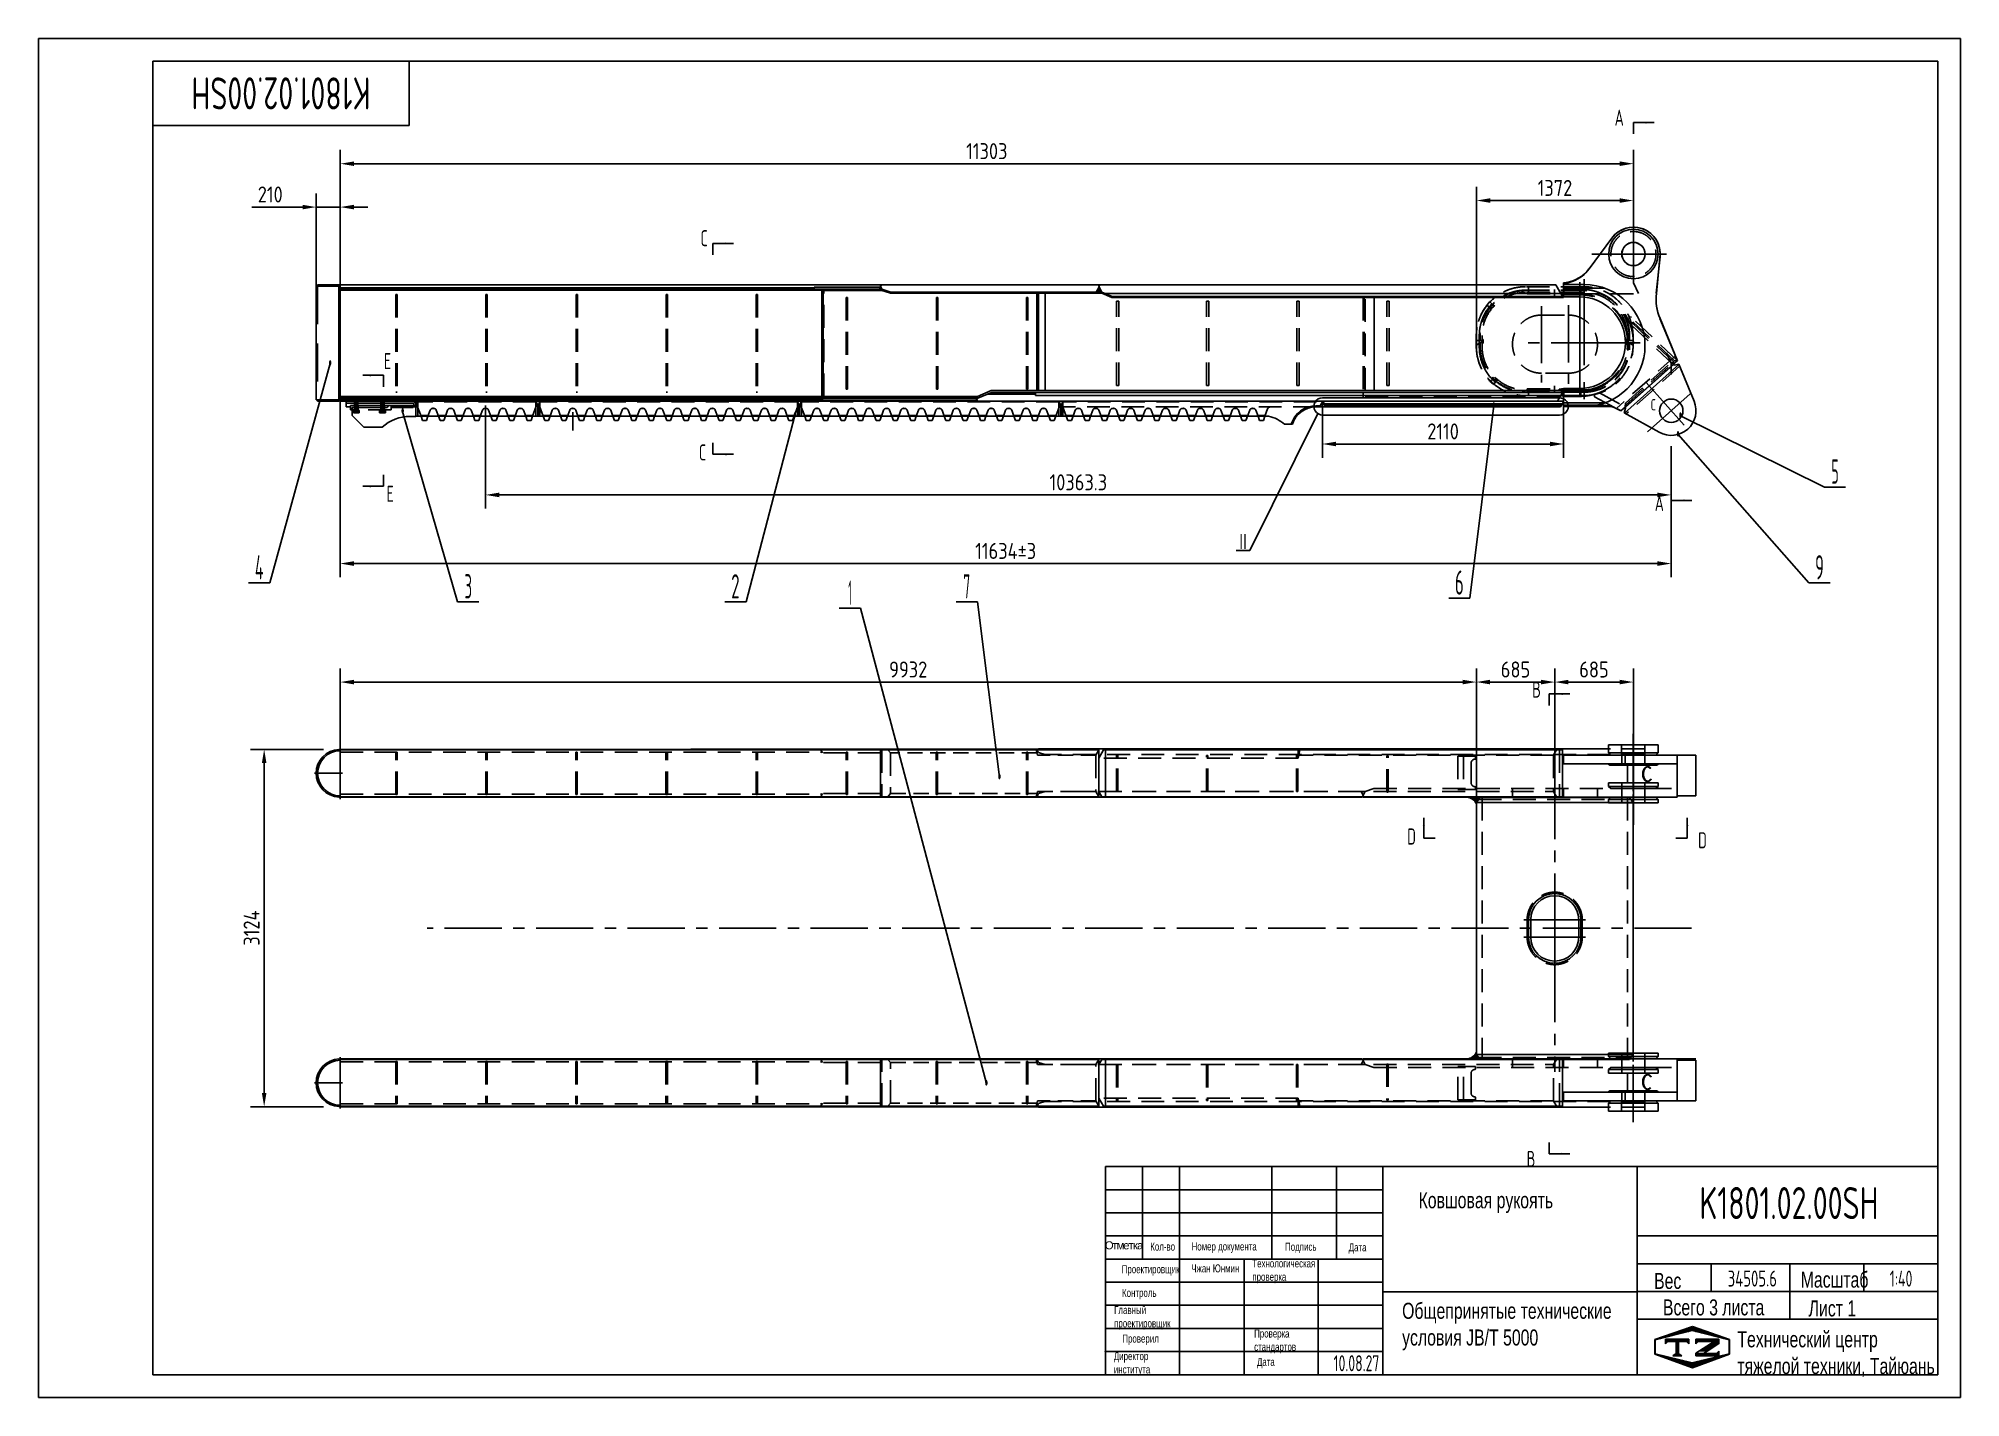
# Model space of a CAD drawing. Header units: millimetres. Extents: x 0 to 16800, y 0 to 11880.
import ezdxf
from ezdxf.enums import TextEntityAlignment as Align

# ---------------------------------------------------------------- set-up
doc = ezdxf.new("R2010")
doc.units = ezdxf.units.MM
doc.header["$LTSCALE"] = 400
doc.linetypes.add('F', pattern=[0.75, 0.5, -0.25])
doc.linetypes.add('G', pattern=[2, 1.25, -0.25, 0.25, -0.25])
for name, color, linetype in [('01', 7, 'Continuous'), ('02', 1, 'Continuous'), ('04', 2, 'F'), ('05', 4, 'G'), ('08', 1, 'Continuous'), ('11', 3, 'Continuous'), ('THICK', 7, 'Continuous')]:
    doc.layers.add(name, color=color, linetype=linetype)
doc.styles.add('HZLIB', font='TXT', dxfattribs={"width": 0.8, "bigfont": 'hztxt.shx'})
doc.styles.get("Standard").update_dxf_attribs({"font": 'isocp', "width": 0.707, "bigfont": 'intecad.shx'})
doc.dimstyles.new('INTE', dxfattribs={"dimscale": 40, "dimtxt": 3.5, "dimasz": 3, "dimexe": 3, "dimexo": 0, "dimgap": 1, "dimtad": 1, "dimdec": 3, "dimdsep": 46, "dimtxsty": 'HZLIB', "dimcen": 0, "dimclrd": 1, "dimclre": 1, "dimclrt": 3, "dimaunit": 1, "dimadec": 0, "dimazin": 0, "dimtfac": 1, "dimtdec": 3, "dimtmove": 0, "dimatfit": 0, "dimfxl": 1, "dimarcsym": 0})

msp = doc.modelspace()

# ---------------------------------------------------------------- texts
at = {"attachment_point": 1}
for s, insert, char_height in [('{\\fArial|b0|i0|c204|p34;\\C3;Ковшовая рукоять}', (12062.8004, 1794.7467), 140), ('{\\fArial|b0|i0|c204|p34;Кол-во}', (9717.6102, 1354.6216), 70), ('{\\fArial|b0|i0|c204|p34;Номер документа}', (10078.6588, 1355.5983), 70), ('{\\fArial|b0|i0|c204|p34;Подпись}', (10895.7099, 1353.0472), 70), ('{\\fArial|b0|i0|c204|p34;Технологическая\\Pпроверка}', (10609.7419, 1207.6359), 70), ('{\\fArial|b0|i0|c204|p34;Проектировщик}', (9468.4236, 1156.6144), 70), ('{\\fArial|b0|i0|c204|p34;\\C3;Чжан Юнмин}', (10076.1055, 1164.2676), 70), ('{\\fArial|b0|i0|c204|p34;Вес}', (14121.3785, 1089.5592), 140), ('{\\fArial|b0|i0|c204|p34;Масштаб}', (15403.2039, 1100.8375), 140), ('{\\fArial|b0|i0|c204|p34;Контроль}', (9470.9769, 949.9773), 70), ('{\\fArial|b0|i0|c204|p34;Всего 3 листа}', (14198.6438, 858.3035), 140), ('{\\fArial|b0|i0|c204|p34;Лист 1}', (15471.9051, 849.1513), 140), ('{\\fArial|b0|i0|c204|p34;Главный\\Pпроектировщик}', (9402.077, 800.5548), 70), ('{\\fArial|b0|i0|c204|p34;Общепринятые технические\\Pусловия \\fArial|b0|i0|c0|p34;JB/T 5000}', (11919.0266, 828.3787), 140), ('{\\fArial|b0|i0|c204|p34;Проверил}', (9473.569, 550.5494), 70), ('{\\fArial|b0|i0|c204|p34;Проверка\\Pстандартов}', (10625.4889, 594.8979), 70), ('{\\fArial|b0|i0|c204|p34;Технический центр\\Pтяжелой техники, Тайюань}', (14849.0147, 579.1606), 140), ('{\\fArial|b0|i0|c204|p34;Директор\\Pинститута}', (9399.5237, 397.4848), 70), ('{\\fArial|b0|i0|c204|p34;Дата}', (10650.6333, 346.4633), 70)]:
    msp.add_mtext(s, dxfattribs=dict(at, insert=insert, char_height=char_height))
at = {"char_height": 70, "attachment_point": 1}
for s, insert, width in [('{\\fArial|b0|i0|c204|p34;\\W1;\\T0.75;Отметка}', (9321.4406, 1365.7971), 61.475477), ('{\\fArial|b0|i0|c204|p34;Дата}', (11452.3261, 1347.945), 2.553205)]:
    msp.add_mtext(s, dxfattribs=dict(at, insert=insert, width=width))
at = {"layer": '02', "width": 0.605172}
for p, p2 in [((2537.4688, 9018.4179), (2561.4688, 9018.4179)), ((3171.4333, 8599.6256), (3195.4333, 8599.6256)), ((6600.2867, 8564.416), (6624.2867, 8564.416)), ((12708.7575, 8650.4949), (12732.7575, 8650.4949)), ((14339.5679, 8561.7463), (14363.5679, 8561.7463)), ((14318.6197, 8398.778), (14342.6197, 8398.778)), ((8387.5679, 5403.5381), (8411.5679, 5403.5381)), ((8273.289, 2726.1425), (8297.289, 2726.1425))]:
    msp.add_text('●', height=40, dxfattribs=at).set_placement(p, p2, align=Align.FIT)
at = {"layer": '11', "width": 0.693834}
msp.add_text('K1801.02.00SH', height=280, rotation=180, dxfattribs=at).set_placement((2902.4369, 11540), (1337.5631, 11540), align=Align.FIT)
at = {"layer": '11', "width": 0.707}
for s, height, p in [('A', 140, (13776.6267, 11075.5216)), ('C', 140, (5785.8955, 10021.8335)), ('E', 140, (3019.5114, 8947.7787)), ('C', 98, (14091.3918, 8599.8911)), ('C', 140, (5771.9611, 8149.5374)), ('E', 140, (3041.8699, 7788.1319)), ('A', 140, (14127.0936, 7706.6492)), ('B', 140, (13056.4822, 6075.7503)), ('D', 140, (11963.2015, 4792.2423)), ('D', 140, (14505.7671, 4759.4534)), ('B', 140, (13008.0806, 1974.0854))]:
    msp.add_text(s, height=height, dxfattribs=at).set_placement(p, align=Align.BOTTOM_LEFT)
at = {"layer": '11'}
for s, height, width, p, p2 in [('5', 212.132, 0.527686, (15669.6, 7987.5329), (15735.8032, 7987.5329)), ('4', 212.132, 0.543846, (1891.8641, 7151.653), (1966.8528, 7151.653)), ('6', 212.132, 0.600695, (12380.9688, 7018.2389), (12457.3746, 7018.2389)), ('9', 212.132, 0.579528, (15528.5439, 7151.653), (15604.9605, 7151.653)), ('3', 212.132, 0.527686, (3723.7731, 6984.5883), (3789.9763, 6984.5883)), ('2', 212.132, 0.562593, (6055.0418, 6984.5883), (6127.8488, 6984.5883)), ('1', 212.132, 0.404, (7078.0003, 6928.9001), (7107.9958, 6928.9001)), ('7', 212.132, 0.514182, (8083.6621, 6984.5883), (8143.653, 6984.5883)), ('K1801.02.00SH', 280, 0.693834, (14517.5631, 1560), (16082.4369, 1560)), ('34505.6', 140, 0.683431, (14764.738, 970), (15195.262, 970)), ('1:40', 140, 0.657692, (16180.981, 970), (16379.019, 970)), ('10.08.27', 140, 0.642055, (11320, 230), (11720, 230))]:
    msp.add_text(s, height=height, dxfattribs=dict(at, width=width)).set_placement(p, p2, align=Align.FIT)
at = {"layer": '11', "width": 0.707}
msp.add_text('Ⅱ', height=150, dxfattribs=at).set_placement((10529.3769, 7403.5636), align=Align.CENTER)

# ---------------------------------------------------------------- blocks, each defined once
blk = doc.blocks.new('A$C756A0040')
for p, q in [((4713, 38), (0, 38)), ((0, 0), (0, 38)), ((4141, 26), (0, 26)), ((4716, 0), (0, 0)), ((4141, 38), (4141, 22)), ((4722, 22), (4141, 22)), ((4724, 19), (4713, 38)), ((4724, 13), (4716, 0)), ((4724, 19), (4724, 13))]:
    blk.add_line(p, q)
blk = doc.blocks.new('A$C331906E0')
at = {"ltscale": 1.333333}
for p, q in [((5560, 25), (0, 25)), ((0, 12), (4216, 12)), ((4216, 16), (5566, 16)), ((5558, 0), (5566, 13)), ((5566, 15), (5560, 25)), ((5566, 13), (5566, 15)), ((0, 0), (5558, 0))]:
    blk.add_line(p, q, dxfattribs=at)
blk.add_line((4216, 25), (4216, 0))
blk = doc.blocks.new('A$C1E454BDB')
for p, q in [((4216, 927), (0, 927)), ((0, 927), (0, 0)), ((4210, 927), (4210, 0)), ((4216, 0), (4216, 927)), ((0, 0), (4216, 0))]:
    blk.add_line(p, q)
blk = doc.blocks.new('A$C43E85974')
at = {"layer": '04', "color": 2, "linetype": 'F'}
for p, q in [((0, 851), (0, 0)), ((0, 851), (12, 851)), ((12, 851), (12, 0)), ((0, 0), (12, 0))]:
    blk.add_line(p, q, dxfattribs=at)
blk = doc.blocks.new('A$C08AD0187')
at = {"layer": '04', "color": 2, "linetype": 'F'}
for p, q in [((0, 0), (0, 737)), ((0, 737), (20, 737)), ((20, 0), (20, 737)), ((0, 0), (20, 0))]:
    blk.add_line(p, q, dxfattribs=at)
blk = doc.blocks.new('A$C12A72B20')
at = {"layer": '04', "color": 2, "linetype": 'F'}
for p, q in [((0, 800), (0, 0)), ((0, 800), (12, 800)), ((12, 800), (12, 0)), ((0, 0), (12, 0))]:
    blk.add_line(p, q, dxfattribs=at)
blk = doc.blocks.new('A$C1BD234B9')
at = {"ltscale": 3}
for p, q in [((517, 927), (0, 927)), ((0, 927), (0, 0)), ((1880, 902), (593, 902)), ((1880, 51), (1880, 902)), ((0, 0), (1354, 0)), ((1880, 51), (1474, 51))]:
    blk.add_line(p, q, dxfattribs=at)
for p, q in [((6, 0), (6, 927)), ((517, 927), (593, 902)), ((1872, 902), (1872, 51)), ((1354, 0), (1474, 51))]:
    blk.add_line(p, q)
at = {"layer": '04', "color": 2, "linetype": 'F'}
blk.add_line((11, 0), (11, 927), dxfattribs=at)
blk = doc.blocks.new('A$C18BE4517')
for p, q in [((0, 51), (8, 64)), ((0, 45), (0, 51)), ((0, 45), (11, 26)), ((8, 64), (1900, 64)), ((87, 0), (11, 26)), ((1882, 0), (87, 0)), ((1908, 45), (1882, 0)), ((1908, 51), (1900, 64)), ((1908, 51), (1908, 45))]:
    blk.add_line(p, q)
blk = doc.blocks.new('A$C107A5376')
at = {"layer": '01', "color": 7, "linetype": 'Continuous', "ltscale": 1.666667}
for p, q in [((0, 199), (10, 209)), ((0, 199), (0, 11)), ((10, 209), (12, 209)), ((12, 209), (1004, 209)), ((12, 0), (12, 209)), ((12, 209), (12, 11)), ((12, 199), (1004, 199)), ((1004, 209), (1004, 11)), ((1004, 0), (1004, 209)), ((1006, 209), (1004, 209)), ((1016, 199), (1006, 209)), ((1016, 199), (1016, 11)), ((0, 11), (12, 11)), ((12, 0), (1004, 0)), ((1016, 11), (1004, 11))]:
    blk.add_line(p, q, dxfattribs=at)
at = {"layer": '04', "color": 2, "linetype": 'F', "ltscale": 1.666667}
blk.add_line((12, 12), (1004, 12), dxfattribs=at)
blk = doc.blocks.new('*D67')
at = {"layer": '08', "color": 1, "lineweight": -2}
for p, q in [((2428, 9714), (2428, 10526)), ((2638, 9743), (2638, 10526)), ((2308, 10406), (1865, 10406)), ((2638, 10406), (2428, 10406)), ((2758, 10406), (2878, 10406))]:
    blk.add_line(p, q, dxfattribs=at)
at = {"layer": '08', "color": 1}
for points in [[(2308, 10426), (2308, 10386), (2428, 10406)], [(2758, 10426), (2758, 10386), (2638, 10406)]]:
    blk.add_solid(points, dxfattribs=at)
at = {"layer": 'Defpoints', "color": 0}
for p in [(2428, 10406), (2428, 9714), (2638, 9743)]:
    blk.add_point(p, dxfattribs=at)
at = {"layer": '08', "color": 3, "insert": (2026, 10516), "char_height": 140, "attachment_point": 5, "style": 'HZLIB'}
blk.add_mtext('210', dxfattribs=at)
blk = doc.blocks.new('A$C0E4E2F10')
at = {"layer": '04', "color": 2, "linetype": 'F'}
for p, q in [((0, 3), (0, 22)), ((0, 22), (25, 22)), ((25, 3), (0, 3)), ((25, 29), (3, 29)), ((3, 29), (3, 22)), ((3, 22), (25, 22)), ((10, 22), (10, 97)), ((10, 97), (25, 97)), ((10, 32), (25, 32)), ((10, 22), (10, 3)), ((13, 97), (13, 32)), ((25, 22), (21, 29)), ((40, 97), (25, 97)), ((40, 32), (25, 32)), ((25, 31), (25, 20)), ((25, 29), (48, 29)), ((25, 29), (30, 22)), ((48, 22), (25, 22)), ((51, 22), (25, 22)), ((25, 3), (51, 3)), ((37, 97), (37, 32)), ((40, 22), (40, 97)), ((40, 22), (40, 3)), ((48, 29), (48, 22)), ((51, 3), (51, 22))]:
    blk.add_line(p, q, dxfattribs=at)
at = {"layer": '05', "color": 4, "linetype": 'G'}
blk.add_line((25, 0), (25, 100), dxfattribs=at)
blk = doc.blocks.new('A$C1F64227D')
for p, q in [((610, 50), (0, 50)), ((0, 0), (0, 50)), ((591, 31), (0, 31)), ((38, 0), (0, 0)), ((610, 12), (38, 12)), ((38, 12), (38, 0)), ((591, 31), (610, 50)), ((591, 12), (591, 31)), ((610, 12), (610, 50))]:
    blk.add_line(p, q)
at = {"layer": '04', "color": 2, "linetype": 'F'}
for p, q in [((74, 50), (74, 12)), ((77, 50), (77, 12)), ((101, 50), (101, 12)), ((104, 50), (104, 12)), ((303, 50), (303, 12)), ((306, 50), (306, 12)), ((330, 50), (330, 12)), ((333, 50), (333, 12))]:
    blk.add_line(p, q, dxfattribs=at)
at = {"layer": '05'}
for p, q in [((89, 53), (89, 10)), ((318, 53), (318, 10))]:
    blk.add_line(p, q, dxfattribs=at)
blk = doc.blocks.new('A$C1A551CD9')
for p, q in [((0, 4), (6, 10)), ((0, 0), (0, 4)), ((191, 0), (0, 0)), ((191, 10), (6, 10)), ((191, 10), (191, 0))]:
    blk.add_line(p, q)
blk = doc.blocks.new('A$C04B0746E')
for p, q in [((39, 191), (394, 191)), ((39, 191), (39, 152)), ((351, 172), (52, 172)), ((52, 172), (52, 102)), ((592, 191), (370, 191)), ((611, 95), (611, 172)), ((154, 0), (52, 102)), ((154, 0), (314, 0)), ((611, 95), (560, 95))]:
    blk.add_line(p, q)
for centre, radius, start, end in [((351, 191), 19, 270, 0), ((611, 191), 19, 180, 270), ((560, -269), 364, 90, 132.3528)]:
    blk.add_arc(centre, radius, start, end)
at = {"layer": '01', "color": 7, "linetype": 'Continuous'}
blk.add_line((52, 152), (39, 152), dxfattribs=at)
at = {"layer": '04', "color": 2, "linetype": 'F'}
for p, q in [((73, 152), (73, 191)), ((106, 152), (106, 191)), ((303, 152), (303, 191)), ((335, 152), (335, 191)), ((394, 191), (394, 152)), ((394, 190), (401, 184)), ((394, 174), (394, 161)), ((394, 166), (403, 174)), ((408, 174), (394, 174)), ((394, 152), (52, 152))]:
    blk.add_line(p, q, dxfattribs=at)
at = {"layer": '05', "color": 4, "linetype": 'G'}
for p, q in [((90, 135), (90, 208)), ((319, 133), (319, 206))]:
    blk.add_line(p, q, dxfattribs=at)
for name, p in [('A$C1F64227D', (0, 179)), ('A$C0E4E2F10', (64, 123)), ('A$C0E4E2F10', (293, 123))]:
    blk.add_blockref(name, p)
at = {"layer": '04', "color": 2, "linetype": 'F'}
blk.add_blockref('A$C1A551CD9', (394, 174), dxfattribs=at)
blk = doc.blocks.new('A$C758E1DE6')
for p, q in [((0, 19), (8, 32)), ((0, 13), (0, 19)), ((0, 13), (8, 0)), ((8, 32), (65, 50)), ((8, 0), (2837, 0)), ((2827, 50), (65, 50)), ((2837, 0), (2736, 0)), ((2827, 50), (2845, 18)), ((2845, 13), (2837, 0)), ((2845, 18), (2845, 13))]:
    blk.add_line(p, q)
blk = doc.blocks.new('A$C08716D51')
for p, q in [((5300, 50), (0, 50)), ((0, 50), (0, 0)), ((5300, 18), (5243, 0)), ((5308, 37), (5300, 50)), ((5308, 31), (5300, 18)), ((5308, 37), (5308, 31)), ((0, 0), (5243, 0))]:
    blk.add_line(p, q)
blk = doc.blocks.new('A$C151C324D')
for p, q in [((0, 363), (27, 409)), ((0, 71), (0, 363)), ((27, 409), (4051, 409)), ((59, 0), (59, 409)), ((4051, 409), (4051, 0)), ((0, 71), (41, 0)), ((4051, 0), (41, 0)), ((1756, 0), (1743, 0))]:
    blk.add_line(p, q)
at = {"layer": '04', "color": 2, "linetype": 'F'}
for p, q in [((0, 363), (3972, 363)), ((3972, 363), (3999, 409)), ((3972, 46), (3972, 363)), ((4025, 0), (4025, 409)), ((1743, 71), (0, 71)), ((1743, 71), (1743, 0)), ((1756, 0), (1743, 71)), ((3972, 46), (1743, 46)), ((3972, 46), (3999, 0))]:
    blk.add_line(p, q, dxfattribs=at)
blk = doc.blocks.new('*D90')
at = {"layer": '08', "color": 1, "lineweight": -2}
for p, q in [((2492, 5666), (1853, 5666)), ((1973, 5546), (1973, 2662)), ((2492, 2542), (1853, 2542))]:
    blk.add_line(p, q, dxfattribs=at)
at = {"layer": '08', "color": 1}
for points in [[(1953, 5546), (1993, 5546), (1973, 5666)], [(1953, 2662), (1993, 2662), (1973, 2542)]]:
    blk.add_solid(points, dxfattribs=at)
at = {"layer": 'Defpoints', "color": 0}
for p in [(2492, 5666), (1973, 2542), (2492, 2542)]:
    blk.add_point(p, dxfattribs=at)
at = {"layer": '08', "color": 3, "insert": (1863, 4104), "char_height": 140, "attachment_point": 5, "rotation": 90, "style": 'HZLIB'}
blk.add_mtext('3124', dxfattribs=at)
blk = doc.blocks.new('A$C2FA12FED')
at = {"layer": '04', "color": 2, "linetype": 'F'}
for p, q in [((0, 12), (369, 12)), ((0, 0), (0, 12)), ((369, 0), (369, 12)), ((0, 0), (369, 0))]:
    blk.add_line(p, q, dxfattribs=at)
blk = doc.blocks.new('A$C57EA29ED')
at = {"ltscale": 0.666667}
for p, q in [((0, 0), (0, 409)), ((1908, 409), (1908, 0)), ((1908, 0), (0, 0))]:
    blk.add_line(p, q, dxfattribs=at)
at = {"layer": '01', "color": 7, "linetype": 'Continuous', "ltscale": 0.666667}
blk.add_line((0, 409), (1908, 409), dxfattribs=at)
at = {"layer": '04', "color": 2, "linetype": 'F'}
for p, q in [((11, 0), (11, 409)), ((87, 382), (63, 409)), ((87, 27), (87, 382)), ((1372, 363), (1359, 409)), ((1882, 363), (1908, 409)), ((1882, 46), (1882, 363)), ((87, 27), (63, 0)), ((1372, 46), (1359, 0)), ((1882, 46), (1908, 0))]:
    blk.add_line(p, q, dxfattribs=at)
at = {"layer": '04', "color": 2, "linetype": 'F', "ltscale": 0.666667}
for p, q in [((87, 382), (1367, 382)), ((1372, 363), (1882, 363)), ((1367, 27), (87, 27)), ((1882, 46), (1372, 46))]:
    blk.add_line(p, q, dxfattribs=at)
blk = doc.blocks.new('DFSDFS')
at = {"ltscale": 0.666667}
for p, q in [((13897, 6822), (13867, 6780)), ((15207, 6822), (15237, 6780)), ((13897, 4533), (13867, 4576)), ((15207, 4533), (15237, 4576))]:
    blk.add_line(p, q, dxfattribs=at)
for p, q in [((13867, 6780), (13867, 4576)), ((13867, 6780), (15237, 6780)), ((13897, 6822), (15207, 6822)), ((15237, 6780), (15237, 4576)), ((14323, 5602), (14323, 5754)), ((14342, 5754), (14342, 5602)), ((14762, 5754), (14762, 5602)), ((14781, 5602), (14781, 5754)), ((13867, 4576), (15237, 4576)), ((13897, 4533), (15207, 4533))]:
    blk.add_line(p, q)
for centre, radius, start, end in [((14552, 5754), 229, 0, 180), ((14552, 5754), 210, 0, 180), ((14552, 5602), 229, 180, 0), ((14552, 5602), 210, 180, 0)]:
    blk.add_arc(centre, radius, start, end)
at = {"layer": '04', "color": 2, "linetype": 'F'}
for p, q in [((13886, 6806), (15218, 6806)), ((13917, 6822), (13917, 4533)), ((15187, 6822), (15187, 4533)), ((14311, 5754), (14311, 5602)), ((14793, 5754), (14793, 5602)), ((13886, 4549), (15218, 4549))]:
    blk.add_line(p, q, dxfattribs=at)
for centre, start, end in [((14552, 5754), 0, 180), ((14552, 5602), 180, 0)]:
    blk.add_arc(centre, 241, start, end, dxfattribs=at)
at = {"layer": '05', "color": 4, "linetype": 'G'}
for p, q in [((14552, 6958), (14552, 4424)), ((14552, 5309), (14552, 6064)), ((14283, 5754), (14820, 5754)), ((14821, 5754), (14284, 5754)), ((14283, 5602), (14820, 5602)), ((14821, 5602), (14284, 5602))]:
    blk.add_line(p, q, dxfattribs=at)
blk = doc.blocks.new('A$C2DD57E8F')
for p, q in [((0, 123), (432, 123)), ((0, 52), (0, 123)), ((0, 52), (432, 52)), ((19, 33), (0, 52)), ((413, 33), (19, 33)), ((413, 33), (432, 52)), ((432, 123), (432, 52))]:
    blk.add_line(p, q)
at = {"layer": '04', "color": 2, "linetype": 'F'}
for p, q in [((114, 123), (114, 33)), ((317, 123), (317, 33))]:
    blk.add_line(p, q, dxfattribs=at)
at = {"layer": '05', "color": 4, "linetype": 'G'}
blk.add_line((216, 0), (216, 156), dxfattribs=at)
blk = doc.blocks.new('A$C6EBE519C')
for p, q in [((26, 432), (26, 0)), ((28, 432), (26, 432)), ((28, 432), (28, 0)), ((38, 422), (28, 432)), ((38, 10), (38, 422)), ((28, 0), (38, 10)), ((26, 0), (28, 0))]:
    blk.add_line(p, q)
at = {"layer": '04', "color": 2, "linetype": 'F'}
for p, q in [((26, 317), (38, 317)), ((26, 114), (38, 114))]:
    blk.add_line(p, q, dxfattribs=at)
at = {"layer": '05', "color": 4, "linetype": 'G'}
blk.add_line((0, 216), (63, 216), dxfattribs=at)
blk = doc.blocks.new('A$C10347145')
for p, q in [((23, 432), (23, 0)), ((23, 432), (54, 432)), ((54, 432), (54, 0)), ((73, 413), (54, 432)), ((73, 413), (73, 19)), ((54, 0), (73, 19)), ((23, 0), (54, 0))]:
    blk.add_line(p, q)
at = {"layer": '04', "color": 2, "linetype": 'F'}
for p, q in [((23, 317), (73, 317)), ((23, 114), (73, 114))]:
    blk.add_line(p, q, dxfattribs=at)
at = {"layer": '05', "color": 4, "linetype": 'G'}
blk.add_line((0, 216), (96, 216), dxfattribs=at)
blk = doc.blocks.new('A$C06A6758D')
at = {"layer": '01', "color": 7, "linetype": 'Continuous', "ltscale": 1.666667}
for p, q in [((16, 215), (26, 225)), ((28, 225), (26, 225)), ((422, 225), (424, 225)), ((434, 215), (424, 225))]:
    blk.add_line(p, q, dxfattribs=at)
for radius, start, end in [(209, 182.7425, 357.2575), (197, 180, 0)]:
    blk.add_arc((225, 225), radius, start, end, dxfattribs=at)
at = {"layer": '05', "ltscale": 1.666667}
for p, q in [((450, 225), (0, 225)), ((225, 245), (225, 0))]:
    blk.add_line(p, q, dxfattribs=at)
blk = doc.blocks.new('*D93')
at = {"layer": '08', "color": 1, "lineweight": -2}
for p, q in [((13253, 5007), (13253, 6374)), ((13373, 6254), (13820, 6254)), ((13940, 5007), (13940, 6374))]:
    blk.add_line(p, q, dxfattribs=at)
at = {"layer": '08', "color": 1}
for points in [[(13373, 6274), (13373, 6234), (13253, 6254)], [(13820, 6274), (13820, 6234), (13940, 6254)]]:
    blk.add_solid(points, dxfattribs=at)
at = {"layer": 'Defpoints', "color": 0}
for p in [(13940, 6254), (13253, 5007), (13940, 5007)]:
    blk.add_point(p, dxfattribs=at)
at = {"layer": '08', "color": 3, "insert": (13596, 6364), "char_height": 140, "attachment_point": 5, "style": 'HZLIB'}
blk.add_mtext('685', dxfattribs=at)
blk = doc.blocks.new('*D94')
at = {"layer": '08', "color": 1, "lineweight": -2}
for p, q in [((12568, 5007), (12568, 6374)), ((13133, 6254), (12688, 6254)), ((13253, 5007), (13253, 6374))]:
    blk.add_line(p, q, dxfattribs=at)
at = {"layer": '08', "color": 1}
for points in [[(12688, 6274), (12688, 6234), (12568, 6254)], [(13133, 6274), (13133, 6234), (13253, 6254)]]:
    blk.add_solid(points, dxfattribs=at)
at = {"layer": 'Defpoints', "color": 0}
for p in [(12568, 6254), (12568, 5007), (13253, 5007)]:
    blk.add_point(p, dxfattribs=at)
at = {"layer": '08', "color": 3, "insert": (12910, 6364), "char_height": 140, "attachment_point": 5, "style": 'HZLIB'}
blk.add_mtext('685', dxfattribs=at)
blk = doc.blocks.new('*D95')
at = {"layer": '08', "color": 1, "lineweight": -2}
for p, q in [((2637, 5666), (2637, 6374)), ((2757, 6254), (12448, 6254)), ((12568, 5685), (12568, 6374))]:
    blk.add_line(p, q, dxfattribs=at)
at = {"layer": '08', "color": 1}
for points in [[(2757, 6274), (2757, 6234), (2637, 6254)], [(12448, 6274), (12448, 6234), (12568, 6254)]]:
    blk.add_solid(points, dxfattribs=at)
at = {"layer": 'Defpoints', "color": 0}
for p in [(12568, 6254), (2637, 5666), (12568, 5685)]:
    blk.add_point(p, dxfattribs=at)
at = {"layer": '08', "color": 3, "insert": (7602, 6364), "char_height": 140, "attachment_point": 5, "style": 'HZLIB'}
blk.add_mtext('9932', dxfattribs=at)
blk = doc.blocks.new('A$C1DB0044D')
for p, q in [((58, 171), (45, 133)), ((91, 171), (58, 171)), ((91, 171), (105, 133)), ((211, 171), (197, 133)), ((244, 171), (211, 171)), ((244, 171), (257, 133)), ((363, 171), (349, 133)), ((396, 171), (363, 171)), ((396, 171), (410, 133)), ((515, 171), (502, 133)), ((549, 171), (515, 171)), ((549, 171), (562, 133)), ((668, 171), (654, 133)), ((701, 171), (668, 171)), ((701, 171), (715, 133)), ((820, 171), (807, 133)), ((853, 171), (820, 171)), ((853, 171), (867, 133)), ((973, 171), (959, 133)), ((1006, 171), (973, 171)), ((1006, 171), (1019, 133)), ((1125, 171), (1111, 133)), ((1158, 171), (1125, 171)), ((1158, 171), (1172, 133)), ((1277, 171), (1264, 133)), ((1311, 171), (1277, 171)), ((1311, 171), (1324, 133)), ((1430, 171), (1416, 133)), ((1463, 171), (1430, 171)), ((1463, 171), (1477, 133)), ((1582, 171), (1569, 133)), ((1615, 171), (1582, 171)), ((1615, 171), (1629, 133)), ((1735, 171), (1721, 133)), ((1768, 171), (1735, 171)), ((1768, 171), (1781, 133)), ((1887, 171), (1873, 133)), ((1920, 171), (1887, 171)), ((1920, 171), (1934, 133)), ((2039, 171), (2026, 133)), ((2073, 171), (2039, 171)), ((2073, 171), (2086, 133)), ((2192, 171), (2178, 133)), ((2225, 171), (2192, 171)), ((2225, 171), (2239, 133)), ((0, 133), (2283, 133)), ((0, 133), (0, 32)), ((0, 32), (0, 40)), ((0, 32), (0, 40)), ((0, 32), (0, 40)), ((16, 133), (16, 0)), ((2267, 133), (2267, 0)), ((2283, 133), (2283, 32)), ((2283, 64), (2283, 56)), ((2283, 32), (2283, 40)), ((2283, 32), (2283, 40)), ((2283, 32), (2283, 40)), ((2267, 0), (16, 0))]:
    blk.add_line(p, q)
at = {"layer": '01', "color": 7, "linetype": 'Continuous'}
for p, q in [((16, 0), (6, 28)), ((2267, 0), (2278, 28))]:
    blk.add_line(p, q, dxfattribs=at)
for centre, start, end in [((0, 26), 20.273, 90), ((2283, 26), 90, 159.727)]:
    blk.add_arc(centre, 6, start, end, dxfattribs=at)
at = {"layer": '04', "color": 2, "linetype": 'F'}
for p, q in [((0, 40), (6, 40)), ((45, 133), (12, 44)), ((2267, 8), (16, 8)), ((45, 133), (25, 81)), ((43, 127), (107, 127)), ((105, 133), (124, 81)), ((154, 64), (148, 64)), ((154, 64), (148, 64)), ((197, 133), (178, 81)), ((195, 127), (259, 127)), ((257, 133), (277, 81)), ((306, 64), (300, 64)), ((306, 64), (300, 64)), ((306, 64), (300, 64)), ((349, 133), (330, 81)), ((347, 127), (412, 127)), ((410, 133), (429, 81)), ((459, 64), (453, 64)), ((459, 64), (453, 64)), ((459, 64), (453, 64)), ((502, 133), (483, 81)), ((500, 127), (564, 127)), ((562, 133), (581, 81)), ((611, 64), (605, 64)), ((611, 64), (605, 64)), ((611, 64), (605, 64)), ((654, 133), (635, 81)), ((652, 127), (717, 127)), ((715, 133), (734, 81)), ((764, 64), (758, 64)), ((764, 64), (758, 64)), ((764, 64), (758, 64)), ((807, 133), (787, 81)), ((807, 133), (787, 81)), ((805, 127), (869, 127)), ((805, 127), (869, 127)), ((867, 133), (886, 81)), ((867, 133), (886, 81)), ((916, 64), (910, 64)), ((916, 64), (910, 64)), ((916, 64), (910, 64)), ((959, 133), (940, 81)), ((957, 127), (1021, 127)), ((1019, 133), (1039, 81)), ((1068, 64), (1062, 64)), ((1068, 64), (1062, 64)), ((1068, 64), (1062, 64)), ((1111, 133), (1092, 81)), ((1109, 127), (1174, 127)), ((1172, 133), (1191, 81)), ((1221, 64), (1215, 64)), ((1221, 64), (1215, 64)), ((1221, 64), (1215, 64)), ((1264, 133), (1245, 81)), ((1262, 127), (1326, 127)), ((1324, 133), (1343, 81)), ((1373, 64), (1367, 64)), ((1373, 64), (1367, 64)), ((1373, 64), (1367, 64)), ((1416, 133), (1397, 81)), ((1414, 127), (1479, 127)), ((1477, 133), (1496, 81)), ((1526, 64), (1520, 64)), ((1526, 64), (1520, 64)), ((1526, 64), (1520, 64)), ((1569, 133), (1549, 81)), ((1567, 127), (1631, 127)), ((1629, 133), (1648, 81)), ((1678, 64), (1672, 64)), ((1678, 64), (1672, 64)), ((1678, 64), (1672, 64)), ((1721, 133), (1702, 81)), ((1719, 127), (1783, 127)), ((1781, 133), (1801, 81)), ((1830, 64), (1824, 64)), ((1830, 64), (1824, 64)), ((1830, 64), (1824, 64)), ((1873, 133), (1854, 81)), ((1871, 127), (1936, 127)), ((1934, 133), (1953, 81)), ((1983, 64), (1977, 64)), ((1983, 64), (1977, 64)), ((1983, 64), (1977, 64)), ((2026, 133), (2007, 81)), ((2024, 127), (2088, 127)), ((2086, 133), (2105, 81)), ((2135, 64), (2129, 64)), ((2135, 64), (2129, 64)), ((2135, 64), (2129, 64)), ((2178, 133), (2159, 81)), ((2176, 127), (2241, 127)), ((2239, 133), (2271, 44)), ((2283, 40), (2277, 40))]:
    blk.add_line(p, q, dxfattribs=at)
for centre, radius, start, end in [((6, 46), 6, 270, 340), ((148, 89), 25.4, 200, 270), ((154, 89), 25.4, 270, 340), ((300, 89), 25.4, 200, 270), ((306, 89), 25.4, 270, 340), ((453, 89), 25.4, 200, 270), ((459, 89), 25.4, 270, 340), ((605, 89), 25.4, 200, 270), ((611, 89), 25.4, 270, 340), ((758, 89), 25.4, 200, 270), ((764, 89), 25.4, 270, 340), ((910, 89), 25.4, 200, 270), ((916, 89), 25.4, 270, 340), ((1062, 89), 25.4, 200, 270), ((1068, 89), 25.4, 270, 340), ((1215, 89), 25.4, 200, 270), ((1221, 89), 25.4, 270, 340), ((1367, 89), 25.4, 200, 270), ((1373, 89), 25.4, 270, 340), ((1520, 89), 25.4, 200, 270), ((1526, 89), 25.4, 270, 340), ((1672, 89), 25.4, 200, 270), ((1678, 89), 25.4, 270, 340), ((1824, 89), 25.4, 200, 270), ((1830, 89), 25.4, 270, 340), ((1977, 89), 25.4, 200, 270), ((1983, 89), 25.4, 270, 340), ((2129, 89), 25.4, 200, 270), ((2135, 89), 25.4, 270, 340), ((2277, 46), 6, 200, 270)]:
    blk.add_arc(centre, radius, start, end, dxfattribs=at)
blk = doc.blocks.new('A$C63E7345E')
for p, q in [((58, 171), (45, 133)), ((91, 171), (58, 171)), ((91, 171), (105, 133)), ((211, 171), (197, 133)), ((244, 171), (211, 171)), ((244, 171), (257, 133)), ((363, 171), (349, 133)), ((396, 171), (363, 171)), ((396, 171), (410, 133)), ((515, 171), (502, 133)), ((549, 171), (515, 171)), ((549, 171), (562, 133)), ((668, 171), (654, 133)), ((701, 171), (668, 171)), ((701, 171), (715, 133)), ((820, 171), (807, 133)), ((853, 171), (820, 171)), ((853, 171), (867, 133)), ((973, 171), (959, 133)), ((1006, 171), (973, 171)), ((1006, 171), (1019, 133)), ((0, 133), (1064, 133)), ((0, 133), (0, 32)), ((0, 32), (0, 40)), ((0, 32), (0, 40)), ((0, 32), (0, 40)), ((16, 133), (16, 0)), ((1048, 133), (1048, 0)), ((1064, 133), (1064, 32)), ((1064, 64), (1064, 56)), ((1064, 32), (1064, 40)), ((1064, 32), (1064, 40)), ((1064, 32), (1064, 40)), ((1048, 0), (16, 0))]:
    blk.add_line(p, q)
at = {"layer": '01', "color": 7, "linetype": 'Continuous'}
for p, q in [((16, 0), (6, 28)), ((1048, 0), (1058, 28))]:
    blk.add_line(p, q, dxfattribs=at)
for centre, start, end in [((0, 26), 20.273, 90), ((1064, 26), 90, 159.727)]:
    blk.add_arc(centre, 6, start, end, dxfattribs=at)
at = {"layer": '04', "color": 2, "linetype": 'F'}
for p, q in [((0, 40), (6, 40)), ((45, 133), (12, 44)), ((1048, 8), (16, 8)), ((45, 133), (25, 81)), ((43, 127), (107, 127)), ((105, 133), (124, 81)), ((154, 64), (148, 64)), ((154, 64), (148, 64)), ((197, 133), (178, 81)), ((195, 127), (259, 127)), ((257, 133), (277, 81)), ((306, 64), (300, 64)), ((306, 64), (300, 64)), ((306, 64), (300, 64)), ((349, 133), (330, 81)), ((347, 127), (412, 127)), ((410, 133), (429, 81)), ((459, 64), (453, 64)), ((459, 64), (453, 64)), ((459, 64), (453, 64)), ((502, 133), (483, 81)), ((500, 127), (564, 127)), ((562, 133), (581, 81)), ((611, 64), (605, 64)), ((611, 64), (605, 64)), ((611, 64), (605, 64)), ((654, 133), (635, 81)), ((652, 127), (717, 127)), ((715, 133), (734, 81)), ((764, 64), (758, 64)), ((764, 64), (758, 64)), ((764, 64), (758, 64)), ((807, 133), (787, 81)), ((807, 133), (787, 81)), ((805, 127), (869, 127)), ((805, 127), (869, 127)), ((867, 133), (886, 81)), ((867, 133), (886, 81)), ((916, 64), (910, 64)), ((916, 64), (910, 64)), ((916, 64), (910, 64)), ((916, 64), (910, 64)), ((916, 64), (910, 64)), ((916, 64), (910, 64)), ((959, 133), (940, 81)), ((957, 127), (1021, 127)), ((1019, 133), (1052, 44)), ((1064, 40), (1058, 40))]:
    blk.add_line(p, q, dxfattribs=at)
for centre, radius, start, end in [((6, 46), 6, 270, 340), ((148, 89), 25.4, 200, 270), ((154, 89), 25.4, 270, 340), ((300, 89), 25.4, 200, 270), ((306, 89), 25.4, 270, 340), ((453, 89), 25.4, 200, 270), ((459, 89), 25.4, 270, 340), ((605, 89), 25.4, 200, 270), ((611, 89), 25.4, 270, 340), ((758, 89), 25.4, 200, 270), ((764, 89), 25.4, 270, 340), ((910, 89), 25.4, 200, 270), ((916, 89), 25.4, 270, 340), ((916, 89), 25.4, 270, 340), ((1058, 46), 6, 200, 270)]:
    blk.add_arc(centre, radius, start, end, dxfattribs=at)
blk = doc.blocks.new('A$C54794592')
for p, q in [((58, 171), (45, 133)), ((91, 171), (58, 171)), ((91, 171), (105, 133)), ((211, 171), (197, 133)), ((244, 171), (211, 171)), ((244, 171), (257, 133)), ((363, 171), (350, 134)), ((396, 171), (363, 171)), ((396, 171), (410, 133)), ((515, 171), (502, 133)), ((549, 171), (515, 171)), ((549, 171), (562, 133)), ((668, 171), (654, 133)), ((701, 171), (668, 171)), ((701, 171), (715, 133)), ((820, 171), (807, 133)), ((853, 171), (820, 171)), ((853, 171), (867, 133)), ((973, 171), (959, 133)), ((1006, 171), (973, 171)), ((1006, 171), (1019, 133)), ((1125, 171), (1111, 133)), ((1158, 171), (1125, 171)), ((1158, 171), (1172, 133)), ((1277, 171), (1264, 133)), ((1311, 171), (1277, 171)), ((1311, 171), (1324, 133)), ((1430, 171), (1416, 133)), ((1463, 171), (1430, 171)), ((1463, 171), (1477, 133)), ((1582, 171), (1569, 133)), ((1615, 171), (1582, 171)), ((1615, 171), (1629, 133)), ((1735, 171), (1721, 133)), ((1768, 171), (1735, 171)), ((1768, 171), (1781, 133)), ((2021, 203), (1953, 203)), ((0, 133), (1814, 133)), ((0, 133), (0, 32)), ((0, 32), (0, 40)), ((0, 32), (0, 40)), ((0, 32), (0, 40)), ((16, 133), (16, 0)), ((1805, 69), (1805, 69)), ((2258, 52), (2227, 52)), ((2263, 42), (2227, 42)), ((2284, 6), (2258, 52)), ((2284, 0), (2284, 6)), ((2284, 0), (16, 0))]:
    blk.add_line(p, q)
for centre, radius, start, end in [((1751, 432), 305, 281.85, 311.3784), ((2227, 268), 226, 196.715, 270), ((2227, 268), 216, 197.5132, 270)]:
    blk.add_arc(centre, radius, start, end)
at = {"layer": '01', "color": 7, "linetype": 'Continuous'}
blk.add_line((16, 0), (6, 28), dxfattribs=at)
blk.add_arc((0, 26), 6, 20.273, 90, dxfattribs=at)
at = {"layer": '04', "color": 2, "linetype": 'F'}
for p, q in [((0, 40), (6, 40)), ((45, 133), (12, 44)), ((2227, 52), (16, 52)), ((2233, 8), (16, 8)), ((45, 133), (25, 81)), ((43, 127), (107, 127)), ((105, 133), (124, 81)), ((154, 64), (148, 64)), ((154, 64), (148, 64)), ((197, 133), (178, 81)), ((195, 127), (259, 127)), ((257, 133), (277, 81)), ((306, 64), (300, 64)), ((306, 64), (300, 64)), ((306, 64), (300, 64)), ((349, 133), (330, 81)), ((347, 127), (412, 127)), ((410, 133), (429, 81)), ((459, 64), (453, 64)), ((459, 64), (453, 64)), ((459, 64), (453, 64)), ((502, 133), (483, 81)), ((500, 127), (564, 127)), ((562, 133), (581, 81)), ((611, 64), (605, 64)), ((611, 64), (605, 64)), ((611, 64), (605, 64)), ((654, 133), (635, 81)), ((652, 127), (717, 127)), ((715, 133), (734, 81)), ((764, 64), (758, 64)), ((764, 64), (758, 64)), ((764, 64), (758, 64)), ((807, 133), (787, 81)), ((807, 133), (787, 81)), ((805, 127), (869, 127)), ((805, 127), (869, 127)), ((867, 133), (886, 81)), ((867, 133), (886, 81)), ((916, 64), (910, 64)), ((916, 64), (910, 64)), ((916, 64), (910, 64)), ((959, 133), (940, 81)), ((957, 127), (1021, 127)), ((1019, 133), (1039, 81)), ((1068, 64), (1062, 64)), ((1068, 64), (1062, 64)), ((1068, 64), (1062, 64)), ((1111, 133), (1092, 81)), ((1109, 127), (1174, 127)), ((1172, 133), (1191, 81)), ((1221, 64), (1215, 64)), ((1221, 64), (1215, 64)), ((1221, 64), (1215, 64)), ((1264, 133), (1245, 81)), ((1262, 127), (1326, 127)), ((1324, 133), (1343, 81)), ((1373, 64), (1367, 64)), ((1373, 64), (1367, 64)), ((1373, 64), (1367, 64)), ((1416, 133), (1397, 81)), ((1414, 127), (1479, 127)), ((1477, 133), (1496, 81)), ((1526, 64), (1520, 64)), ((1526, 64), (1520, 64)), ((1526, 64), (1520, 64)), ((1569, 133), (1549, 81)), ((1567, 127), (1631, 127)), ((1629, 133), (1648, 81)), ((1678, 64), (1672, 64)), ((1678, 64), (1672, 64)), ((1678, 64), (1672, 64)), ((1721, 133), (1702, 81)), ((1719, 127), (1783, 127)), ((1781, 133), (1805, 69)), ((2233, 0), (2233, 8))]:
    blk.add_line(p, q, dxfattribs=at)
for centre, radius, start, end in [((6, 46), 6, 270, 340), ((148, 89), 25.4, 200, 270), ((154, 89), 25.4, 270, 340), ((300, 89), 25.4, 200, 270), ((306, 89), 25.4, 270, 340), ((453, 89), 25.4, 200, 270), ((459, 89), 25.4, 270, 340), ((605, 89), 25.4, 200, 270), ((611, 89), 25.4, 270, 340), ((758, 89), 25.4, 200, 270), ((764, 89), 25.4, 270, 340), ((910, 89), 25.4, 200, 270), ((916, 89), 25.4, 270, 340), ((1062, 89), 25.4, 200, 270), ((1068, 89), 25.4, 270, 340), ((1215, 89), 25.4, 200, 270), ((1221, 89), 25.4, 270, 340), ((1367, 89), 25.4, 200, 270), ((1373, 89), 25.4, 270, 340), ((1520, 89), 25.4, 200, 270), ((1526, 89), 25.4, 270, 340), ((1672, 89), 25.4, 200, 270), ((1678, 89), 25.4, 270, 340), ((1829, 77), 25.4, 200, 270)]:
    blk.add_arc(centre, radius, start, end, dxfattribs=at)
blk = doc.blocks.new('A$C5ABA42B7')
blk.add_line((7259, 158), (7262, 150))
at = {"layer": '05', "color": 4, "linetype": 'G'}
blk.add_line((1370, 98), (1370, 258), dxfattribs=at)
for name, p in [('A$C63E7345E', (0, 0)), ('A$C1DB0044D', (1067, 0)), ('A$C1DB0044D', (3353, 0)), ('A$C54794592', (5639, 0))]:
    blk.add_blockref(name, p)
blk = doc.blocks.new('A$C42317921')
for p, q in [((0, 13), (8, 26)), ((0, 10), (0, 13)), ((0, 10), (6, 0)), ((5074, 0), (6, 0)), ((8, 26), (127, 76)), ((511, 60), (90, 60)), ((5118, 76), (127, 76)), ((511, 49), (511, 76)), ((5103, 49), (511, 49)), ((3375, 49), (3375, 76)), ((5118, 76), (5074, 0))]:
    blk.add_line(p, q)
at = {"layer": '02', "color": 1, "linetype": 'Continuous'}
blk.add_line((5118, 76), (5118, 41), dxfattribs=at)
at = {"layer": '04', "color": 2, "linetype": 'F'}
for p, q in [((3375, 35), (3375, 49)), ((5094, 35), (3375, 35))]:
    blk.add_line(p, q, dxfattribs=at)
blk = doc.blocks.new('*D98')
at = {"layer": '08', "color": 1, "lineweight": -2}
for p, q in [((2637, 8720), (2637, 7170)), ((14271, 7853), (14271, 7170)), ((2757, 7290), (14151, 7290))]:
    blk.add_line(p, q, dxfattribs=at)
at = {"layer": '08', "color": 1}
for points in [[(2757, 7310), (2757, 7270), (2637, 7290)], [(14151, 7310), (14151, 7270), (14271, 7290)]]:
    blk.add_solid(points, dxfattribs=at)
at = {"layer": 'Defpoints', "color": 0}
for p in [(2637, 8720), (14271, 7853), (14271, 7290)]:
    blk.add_point(p, dxfattribs=at)
at = {"layer": '08', "color": 3, "insert": (8454, 7400), "char_height": 140, "attachment_point": 5, "style": 'HZLIB'}
blk.add_mtext('11634%%p3', dxfattribs=at)
blk = doc.blocks.new('*D97')
at = {"layer": '08', "color": 1, "lineweight": -2}
for p, q in [((3908, 8673), (3908, 7770)), ((14271, 8317), (14271, 7770)), ((4028, 7890), (14151, 7890))]:
    blk.add_line(p, q, dxfattribs=at)
at = {"layer": '08', "color": 1}
for points in [[(4028, 7910), (4028, 7870), (3908, 7890)], [(14151, 7910), (14151, 7870), (14271, 7890)]]:
    blk.add_solid(points, dxfattribs=at)
at = {"layer": 'Defpoints', "color": 0}
for p in [(3908, 8673), (14271, 8317), (14271, 7890)]:
    blk.add_point(p, dxfattribs=at)
at = {"layer": '08', "color": 3, "insert": (9089, 8000), "char_height": 140, "attachment_point": 5, "style": 'HZLIB'}
blk.add_mtext('10363.3', dxfattribs=at)
blk = doc.blocks.new('*D96')
at = {"layer": '08', "color": 1, "lineweight": -2}
for p, q in [((2638, 9726), (2638, 10905)), ((2758, 10785), (13821, 10785)), ((13941, 10241), (13941, 10905))]:
    blk.add_line(p, q, dxfattribs=at)
at = {"layer": '08', "color": 1}
for points in [[(2758, 10805), (2758, 10765), (2638, 10785)], [(13821, 10805), (13821, 10765), (13941, 10785)]]:
    blk.add_solid(points, dxfattribs=at)
at = {"layer": 'Defpoints', "color": 0}
for p in [(13941, 10785), (13941, 10241), (2638, 9726)]:
    blk.add_point(p, dxfattribs=at)
at = {"layer": '08', "color": 3, "insert": (8289, 10895), "char_height": 140, "attachment_point": 5, "style": 'HZLIB'}
blk.add_mtext('11303', dxfattribs=at)
blk = doc.blocks.new('*D99')
at = {"layer": '08', "color": 1, "lineweight": -2}
for p, q in [((12569, 9272), (12569, 10583)), ((12689, 10463), (13821, 10463)), ((13941, 10038), (13941, 10583))]:
    blk.add_line(p, q, dxfattribs=at)
at = {"layer": '08', "color": 1}
for points in [[(12689, 10483), (12689, 10443), (12569, 10463)], [(13821, 10483), (13821, 10443), (13941, 10463)]]:
    blk.add_solid(points, dxfattribs=at)
at = {"layer": 'Defpoints', "color": 0}
for p in [(13941, 10463), (13941, 10038), (12569, 9272)]:
    blk.add_point(p, dxfattribs=at)
at = {"layer": '08', "color": 3, "insert": (13255, 10573), "char_height": 140, "attachment_point": 5, "style": 'HZLIB'}
blk.add_mtext('1372', dxfattribs=at)
blk = doc.blocks.new('A$C56000FAA')
for p, q in [((532, 1242), (731, 1512)), ((1120, 1030), (1154, 1348)), ((310, 1119), (333, 1123)), ((310, 997), (310, 1119)), ((450, 997), (310, 997)), ((1304, 439), (1152, 808)), ((811, 0), (1304, 439)), ((450, 197), (310, 197)), ((310, 197), (310, 51)), ((811, 0), (787, 13))]:
    blk.add_line(p, q)
blk.add_circle((920, 1372), 102)
for centre, radius, start, end in [((920, 1372), 235, 354.0319, 143.4702), ((286, 1424), 305, 278.8118, 323.4702), ((1575, 982), 457, 174.0319, 202.3321), ((450, 597), 400, 270, 90), ((640, -254), 305, 61.1197, 90)]:
    blk.add_arc(centre, radius, start, end)
at = {"layer": '01', "color": 7, "linetype": 'Continuous'}
blk.add_line((640, 51), (310, 51), dxfattribs=at)
at = {"layer": '05', "color": 4, "linetype": 'G'}
blk.add_line((920, 1221), (920, 1542), dxfattribs=at)
at = {"layer": '05'}
for p, q in [((1122, 1372), (745, 1372)), ((900, 597), (0, 597))]:
    blk.add_line(p, q, dxfattribs=at)
blk = doc.blocks.new('A$C1DF152FA')
at = {"ltscale": 2}
for p, q in [((165, 997), (25, 997)), ((25, 947), (25, 997)), ((165, 953), (25, 953)), ((165, 947), (25, 947)), ((165, 109), (25, 109)), ((25, 109), (25, 59)), ((165, 103), (25, 103)), ((165, 59), (25, 59))]:
    blk.add_line(p, q, dxfattribs=at)
for radius in [469, 425, 419]:
    blk.add_arc((165, 528), radius, 270, 90, dxfattribs=at)
at = {"layer": '05', "ltscale": 2}
for p, q in [((165, 1056), (165, 0)), ((693, 528), (0, 528))]:
    blk.add_line(p, q, dxfattribs=at)
blk = doc.blocks.new('A$C6A3E7237')
for p, q in [((25, 0), (25, 480)), ((25, 480), (35, 480)), ((35, 0), (35, 480)), ((25, 0), (35, 0))]:
    blk.add_line(p, q)
at = {"layer": '04', "color": 2, "linetype": 'F'}
for p, q in [((25, 450), (35, 450)), ((25, 30), (35, 30))]:
    blk.add_line(p, q, dxfattribs=at)
at = {"layer": '05', "color": 4, "linetype": 'G'}
blk.add_line((63, 240), (0, 240), dxfattribs=at)
blk = doc.blocks.new('DFGFGH')
at = {"layer": '04', "color": 2, "linetype": 'F'}
for p, q in [((14560, 9503), (14052, 9503)), ((14077, 9473), (14052, 9473)), ((14077, 9469), (14052, 9469)), ((14560, 9453), (14052, 9453)), ((14077, 9453), (14077, 9503)), ((14560, 9473), (14077, 9473)), ((14560, 9469), (14077, 9469)), ((14535, 9453), (14535, 9503)), ((13621, 9072), (13621, 9032)), ((13621, 9032), (13671, 9032)), ((13621, 8993), (13621, 9032)), ((13671, 9022), (13621, 8993)), ((13621, 8982), (13621, 8993)), ((13651, 9072), (13651, 9032)), ((13651, 8982), (13651, 9010)), ((13655, 9072), (13655, 9032)), ((13655, 8982), (13655, 9013)), ((13671, 9072), (13671, 9032)), ((13671, 9043), (13681, 9043)), ((13671, 9011), (13671, 9043)), ((13671, 9032), (13671, 9022)), ((13671, 8982), (13671, 9022)), ((13681, 9011), (13671, 9011)), ((13681, 9043), (13681, 9011)), ((14941, 9043), (14931, 9043)), ((14931, 9043), (14931, 9011)), ((14931, 9011), (14941, 9011)), ((14941, 9032), (14941, 9072)), ((14941, 9011), (14941, 9043)), ((14941, 9032), (14991, 9032)), ((14941, 9032), (14941, 9022)), ((14941, 9022), (14991, 8993)), ((14941, 9022), (14941, 8982)), ((14957, 9032), (14957, 9072)), ((14957, 9013), (14957, 8982)), ((14961, 9032), (14961, 9072)), ((14961, 9010), (14961, 8982)), ((14991, 9032), (14991, 9072)), ((14991, 8993), (14991, 9032)), ((14991, 8993), (14991, 8982)), ((14991, 8982), (14991, 8993)), ((14560, 8601), (14052, 8601)), ((14560, 8585), (14052, 8585)), ((14560, 8581), (14052, 8581)), ((14077, 8601), (14077, 8551)), ((14535, 8601), (14535, 8551)), ((14560, 8551), (14052, 8551))]:
    blk.add_line(p, q, dxfattribs=at)
for centre, radius, start, end in [((14052, 9072), 431, 90, 180), ((14052, 9072), 401, 90, 180), ((14052, 9072), 397, 90, 180), ((14052, 9072), 381, 90, 180), ((14560, 9072), 431, 0, 90), ((14560, 9072), 401, 0, 90), ((14560, 9072), 397, 0, 90), ((14560, 9072), 381, 0, 90), ((14052, 8982), 431, 180, 270), ((14052, 8982), 401, 180, 270), ((14052, 8982), 397, 180, 270), ((14052, 8982), 381, 180, 270), ((14560, 8982), 381, 270, 0), ((14560, 8982), 431, 270, 0), ((14560, 8982), 397, 270, 0), ((14560, 8982), 401, 270, 0)]:
    blk.add_arc(centre, radius, start, end, dxfattribs=at)
at = {"layer": '04', "color": 2, "linetype": 'F', "xscale": -1, "rotation": 270}
blk.add_blockref('A$C6A3E7237', (14066, 9417), dxfattribs=at)
at = {"layer": '04', "color": 2, "linetype": 'F', "rotation": 270}
blk.add_blockref('A$C6A3E7237', (14066, 8636), dxfattribs=at)
blk = doc.blocks.new('A$C49F31B3C')
for p, q in [((351, 1081), (711, 1081)), ((533, 1113), (711, 1113)), ((4660, 999), (4748, 1038)), ((4748, 1038), (5308, 1038)), ((5300, 187), (5300, 1038)), ((711, 999), (4660, 999)), ((711, 187), (5308, 187)), ((351, 79), (711, 79)), ((533, 47), (711, 47))]:
    blk.add_line(p, q)
at = {"ltscale": 1.5}
blk.add_arc((533, 580), 533, 90, 270, dxfattribs=at)
at = {"layer": '01', "color": 7, "linetype": 'Continuous', "ltscale": 1.5}
for p, q in [((711, 1113), (711, 999)), ((5243, 1038), (5243, 187)), ((5308, 1038), (5308, 187)), ((711, 187), (711, 47))]:
    blk.add_line(p, q, dxfattribs=at)
at = {"layer": '05', "ltscale": 1.5}
blk.add_line((533, 1160), (533, 0), dxfattribs=at)
blk = doc.blocks.new('A$C203106B6')
for p, q in [((8, 102), (0, 89)), ((0, 89), (0, 83)), ((26, 38), (0, 83)), ((3992, 102), (8, 102)), ((26, 38), (114, 0)), ((52, 27), (4036, 27)), ((114, 0), (4051, 0)), ((4051, 0), (3992, 102))]:
    blk.add_line(p, q)
blk = doc.blocks.new('*D100')
at = {"layer": '08', "color": 1, "lineweight": -2}
for p, q in [((11222, 8710), (11222, 8215)), ((13331, 8700), (13331, 8215)), ((11342, 8335), (13211, 8335))]:
    blk.add_line(p, q, dxfattribs=at)
at = {"layer": '08', "color": 1}
for points in [[(11342, 8355), (11342, 8315), (11222, 8335)], [(13211, 8355), (13211, 8315), (13331, 8335)]]:
    blk.add_solid(points, dxfattribs=at)
at = {"layer": 'Defpoints', "color": 0}
for p in [(11222, 8710), (13331, 8700), (13331, 8335)]:
    blk.add_point(p, dxfattribs=at)
at = {"layer": '08', "color": 3, "insert": (12277, 8445), "char_height": 140, "attachment_point": 5, "style": 'HZLIB'}
blk.add_mtext('2110', dxfattribs=at)
blk = doc.blocks.new('A$C785F0EB0')
for p, q in [((685, 181), (723, 148)), ((34, 153), (0, 116)), ((295, 50), (397, 50)), ((295, 0), (397, 0))]:
    blk.add_line(p, q)
for centre, radius, start, end in [((397, 432), 382, 270, 318.9234), ((295, 432), 432, 226.9171, 270), ((295, 432), 382, 226.9171, 270), ((397, 432), 432, 270, 318.9234)]:
    blk.add_arc(centre, radius, start, end)
at = {"layer": '04', "color": 2, "linetype": 'F'}
for p, q in [((63, 128), (29, 92)), ((659, 154), (697, 121))]:
    blk.add_line(p, q, dxfattribs=at)
at = {"layer": '05', "color": 4, "linetype": 'G'}
blk.add_line((295, 25), (397, 25), dxfattribs=at)
for centre, start, end in [((295, 432), 226.9171, 270), ((397, 432), 270, 318.9234)]:
    blk.add_arc(centre, 407, start, end, dxfattribs=at)
blk = doc.blocks.new('A$C3BCC1A31')
for p, q in [((0, 0), (2, 5)), ((0, 0), (564, 0)), ((2, 5), (22, 25)), ((10, 13), (564, 13)), ((22, 25), (553, 25)), ((553, 25), (564, 13)), ((564, 0), (564, 13))]:
    blk.add_line(p, q)
at = {"layer": '04', "color": 2, "linetype": 'F'}
for p, q in [((219, 25), (219, 0)), ((346, 25), (346, 0))]:
    blk.add_line(p, q, dxfattribs=at)
blk = doc.blocks.new('A$C66401542')
for p, q in [((0, 504), (36, 525)), ((0, 504), (116, 172)), ((41, 533), (599, 533)), ((640, 504), (524, 172)), ((640, 504), (604, 525)), ((638, 499), (2, 499))]:
    blk.add_line(p, q)
blk.add_circle((320, 243), 102)
for centre, radius, start, end in [((31, 534), 10, 298.6681, 357.435), ((609, 534), 10, 182.565, 241.3319), ((320, 243), 216, 199.2596, 340.7404)]:
    blk.add_arc(centre, radius, start, end)
at = {"layer": '02', "color": 1, "linetype": 'Continuous'}
blk.add_line((602, 527), (608, 527), dxfattribs=at)
at = {"layer": '04', "color": 2, "linetype": 'F'}
blk.add_line((633, 484), (7, 484), dxfattribs=at)
at = {"layer": '05', "color": 4, "linetype": 'G'}
for p, q in [((320, 573), (320, 0)), ((41, 243), (599, 243))]:
    blk.add_line(p, q, dxfattribs=at)
blk = doc.blocks.new('A$C070435EC')
for p, q in [((549, 31), (0, 31)), ((549, 19), (0, 19)), ((562, 50), (40, 50)), ((549, 31), (562, 50)), ((549, 31), (549, 19)), ((549, 19), (562, 0)), ((562, 50), (562, 0)), ((562, 0), (13, 0))]:
    blk.add_line(p, q)
at = {"layer": '01', "color": 7, "linetype": 'Continuous'}
for p, q in [((0, 31), (40, 50)), ((0, 6), (0, 31)), ((0, 6), (13, 0))]:
    blk.add_line(p, q, dxfattribs=at)
blk = doc.blocks.new('A$C12874F13')
blk.add_circle((246, 246), 102)
at = {"layer": '01'}
blk.add_circle((246, 246), 216, dxfattribs=at)
at = {"layer": '04', "color": 2, "linetype": 'F'}
blk.add_circle((246, 246), 197, dxfattribs=at)
at = {"layer": '05'}
for p, q in [((246, 492), (246, 0)), ((492, 246), (0, 246))]:
    blk.add_line(p, q, dxfattribs=at)
blk = doc.blocks.new('*U110', base_point=(251.96, 168.31))
at = {"layer": '01'}
for p, q in [((251.96, 168.31), (251.96, 182.31)), ((195.96, 168.31), (251.96, 168.31))]:
    blk.add_line(p, q, dxfattribs=at)
blk = doc.blocks.new('*U111')
at = {"layer": '04'}
blk.add_blockref('*U110', (0, 0), dxfattribs=at)
blk = doc.blocks.new('*U112')
at = {"layer": '01'}
for points in [[(415, 292), (25, 292)], [(25, 292), (25, 5)], [(415, 5), (415, 292)], [(25, 5), (415, 5)]]:
    blk.add_lwpolyline(points, dxfattribs=at)
at = {"layer": '02'}
for points in [[(420, 297), (0, 297)], [(0, 297), (0, 0)], [(420, 0), (420, 297)], [(0, 0), (420, 0)]]:
    blk.add_lwpolyline(points, dxfattribs=at)
blk = doc.blocks.new('*X116')
at = {"color": 0}
for p, q in [((127.06, 7.8), (132.06, 7.8)), ((127.06, 7.5), (132.06, 7.5)), ((127.06, 7.2), (127.32, 7.2)), ((127.84, 5.4), (129.64, 5.4)), ((128.3, 5.7), (130.1, 5.7)), ((128.77, 6), (130.57, 6)), ((129.23, 6.3), (131.04, 6.3)), ((129.7, 6.6), (131.51, 6.6)), ((130.16, 6.9), (131.98, 6.9)), ((130.62, 7.2), (132.06, 7.2))]:
    blk.add_line(p, q, dxfattribs=at)
blk = doc.blocks.new('*X117')
at = {"color": 0}
for p, q in [((127.06, 4.8), (132.06, 4.8)), ((127.06, 4.5), (132.06, 4.5)), ((131.84, 5.1), (132.06, 5.1))]:
    blk.add_line(p, q, dxfattribs=at)
blk = doc.blocks.new('*X115')
at = {"color": 0}
for p, q in [((122.34, 4.5), (123.72, 4.5)), ((122.82, 4.8), (123.24, 4.8))]:
    blk.add_line(p, q, dxfattribs=at)
blk = doc.blocks.new('*X114')
at = {"color": 0}
for p, q in [((120.53, 7.8), (125.53, 7.8)), ((120.53, 7.5), (125.53, 7.5)), ((120.53, 7.2), (120.79, 7.2)), ((125.27, 7.2), (125.53, 7.2))]:
    blk.add_line(p, q, dxfattribs=at)
blk = doc.blocks.new('*X113')
at = {"color": 0}
for p, q in [((119.8, 8.4), (120.72, 8.4)), ((120.66, 8.7), (121.92, 8.7)), ((121.52, 9), (123.12, 9)), ((122.38, 9.3), (124.32, 9.3)), ((123.24, 9.6), (125.52, 9.6)), ((124.1, 9.9), (128.52, 9.9)), ((124.97, 10.2), (127.67, 10.2)), ((125.83, 10.5), (126.82, 10.5)), ((127.02, 9.6), (129.37, 9.6)), ((128.22, 9.3), (130.22, 9.3)), ((129.42, 9), (131.07, 9)), ((130.62, 8.7), (131.92, 8.7)), ((131.82, 8.4), (132.77, 8.4)), ((118.22, 7.8), (118.32, 7.8)), ((118.22, 7.5), (118.27, 7.5)), ((118.22, 7.2), (118.27, 7.2)), ((118.22, 6.9), (118.27, 6.9)), ((118.22, 6.6), (118.27, 6.6)), ((118.22, 6.3), (118.27, 6.3)), ((118.22, 6), (118.27, 6)), ((118.22, 5.7), (118.27, 5.7)), ((118.22, 5.4), (118.27, 5.4)), ((118.22, 5.1), (118.27, 5.1)), ((118.22, 4.8), (118.27, 4.8)), ((118.79, 4.5), (119.42, 4.5)), ((118.94, 8.1), (119.52, 8.1)), ((119.61, 4.2), (120.62, 4.2)), ((131.92, 4.2), (132.95, 4.2)), ((133.02, 8.1), (133.62, 8.1)), ((133.12, 4.5), (133.76, 4.5)), ((134.22, 7.8), (134.32, 7.8)), ((134.27, 7.5), (134.32, 7.5)), ((134.27, 7.2), (134.32, 7.2)), ((134.27, 6.9), (134.32, 6.9)), ((134.27, 6.6), (134.32, 6.6)), ((134.27, 6.3), (134.32, 6.3)), ((134.27, 6), (134.32, 6)), ((134.27, 5.7), (134.32, 5.7)), ((134.27, 5.4), (134.32, 5.4)), ((134.27, 5.1), (134.32, 5.1)), ((134.27, 4.8), (134.32, 4.8)), ((120.43, 3.9), (121.82, 3.9)), ((121.26, 3.6), (123.02, 3.6)), ((122.08, 3.3), (124.22, 3.3)), ((122.91, 3), (125.42, 3)), ((123.73, 2.7), (128.89, 2.7)), ((124.55, 2.4), (128.07, 2.4)), ((125.38, 2.1), (127.26, 2.1)), ((126.2, 1.8), (126.45, 1.8)), ((127.12, 3), (129.7, 3)), ((128.32, 3.3), (130.51, 3.3)), ((129.52, 3.6), (131.32, 3.6)), ((130.72, 3.9), (132.14, 3.9))]:
    blk.add_line(p, q, dxfattribs=at)

# ---------------------------------------------------------------- dimensions: what is measured, and where the dimension line sits
at = {"layer": '08'}
dim = msp.add_linear_dim(base=(13940.8005, 10784.7542), p1=(2637.8005, 9726.4949), p2=(13940.8005, 10241.4949), dimstyle='INTE', dxfattribs=at)
dim.commit()
dim.dimension.update_dxf_attribs({"geometry": '*D96', "text_midpoint": (8289.3005, 10784.7542), "dimtype": 160})
for base, p1, p2, picture, middle in [((2427.8005, 10405.6676), (2637.8005, 9743.4309), (2427.8005, 9714.4949), '*D67', (2026.4672, 10515.6676)), ((13940.8005, 10463.0824), (12568.8005, 9272.0003), (13940.8005, 10037.9209), '*D99', (13254.8005, 10573.0824)), ((14271.1008, 7889.6105), (3907.8005, 8673.1232), (14271.1008, 8316.8825), '*D97', (9089.4507, 7999.6105))]:
    dim = msp.add_linear_dim(base=base, p1=p1, p2=p2, dimstyle='INTE', dxfattribs=at)
    dim.commit()
    dim.dimension.update_dxf_attribs({"geometry": picture, "text_midpoint": middle})
dim = msp.add_linear_dim(base=(14271.1008, 7289.7671), p1=(2636.8005, 8720.4949), p2=(14271.1008, 7852.8467), text='11634%%p3', dimstyle='INTE', dxfattribs=at)
dim.commit()
dim.dimension.update_dxf_attribs({"geometry": '*D98', "text_midpoint": (8453.9507, 7289.7671), "dimtype": 160})
for base, p1, p2, text, picture, middle in [((13330.8005, 8334.944), (11222.4505, 8710.4949), (13330.8005, 8700.1511), '2110', '*D100', (12276.6255, 8444.944)), ((12567.8005, 6253.7687), (2636.8005, 5666.1119), (12567.8005, 5685.0034), '9932', '*D95', (7602.3005, 6363.7687)), ((13939.8005, 6253.7687), (13252.8005, 5006.8116), (13939.8005, 5006.8116), '685', '*D93', (13596.3005, 6363.7687))]:
    dim = msp.add_linear_dim(base=base, p1=p1, p2=p2, text=text, dimstyle='INTE', dxfattribs=at)
    dim.commit()
    dim.dimension.update_dxf_attribs({"geometry": picture, "text_midpoint": middle})
dim = msp.add_linear_dim(base=(12567.8005, 6253.7687), p1=(13252.8005, 5006.8116), p2=(12567.8005, 5006.8116), angle=180, text='685', dimstyle='INTE', dxfattribs=at)
dim.commit()
dim.dimension.update_dxf_attribs({"geometry": '*D94', "text_midpoint": (12910.3005, 6363.7687)})
dim = msp.add_linear_dim(base=(1972.8433, 2542.1119), p1=(2492.1151, 5666.1117), p2=(2492.2518, 2542.1119), angle=90, dimstyle='INTE', dxfattribs=at)
dim.commit()
dim.dimension.update_dxf_attribs({"geometry": '*D90', "text_midpoint": (1862.8433, 4104.1118)})

# ---------------------------------------------------------------- hatches: boundary and pattern name
for points in [[(11225.8005, 8703.9973), (11225.8005, 8710.4949), (11222.4505, 8710.4949), (11222.4505, 8704.1949), (11196.0656, 8658.4949), (11199.5297, 8658.4949)], [(11228.8005, 8704.4949), (11228.8005, 8710.4949), (11225.8005, 8710.4949), (11225.8005, 8703.9973), (11225.7121, 8703.8442), (11250.7398, 8660.4949), (11254.2039, 8660.4949)], [(12567.8005, 5205.7675), (12567.8005, 5186.9028, 0.3179139828), (12483.5996, 5247.1119), (12596.7502, 5247.1119)], [(12483.5996, 2961.1119), (12596.7502, 2961.1119), (12562.7803, 3009.6259, -0.2792140588)]]:
    msp.add_hatch(color=256).paths.add_polyline_path(points)
at = {"layer": '04'}
h = msp.add_hatch(color=256, dxfattribs=at)
h.paths.add_polyline_path([(7369.3061, 9726.4949), (7354.295, 9726.4949), (7361.8005, 9713.4949)])
h.paths.add_polyline_path([(7361.8005, 9707.4949), (7350.8309, 9688.4949), (7372.7702, 9688.4949)])
h = msp.add_hatch(color=256, dxfattribs=at)
h.paths.add_polyline_path([(9277.3061, 9726.4949), (9262.295, 9726.4949), (9269.8005, 9713.4949)])
h.paths.add_polyline_path([(9269.8005, 9707.4949), (9243.8198, 9662.4949), (9295.7813, 9662.4949)])
msp.add_hatch(color=256, dxfattribs=at).paths.add_polyline_path([(8210.3061, 8736.4949), (8195.295, 8735.4949), (8202.8005, 8722.4949), (8202.8005, 8723.4949)])
h = msp.add_hatch(color=256, dxfattribs=at)
h.paths.add_polyline_path([(8210.3061, 8736.4949), (8195.295, 8735.4949), (8201.0685, 8725.4949), (8203.9552, 8725.4949)])
h.paths.add_polyline_path([(8202.8005, 8720.4949), (8197.027, 8710.4949), (8208.574, 8710.4949)])

# ---------------------------------------------------------------- linework, layer by layer
for p, q in [((13751.3047, 10134.4782), (13553.7419, 9865.1124)), ((14175.8005, 9995.4949), (14141.1052, 9651.3333)), ((13330.8005, 9728.4949), (13414.5494, 9759.7859)), ((2638.6329, 9726.4949), (2604.1454, 9726.4949)), ((13330.8005, 9614.4949), (11578.8005, 9614.4949)), ((11673.8005, 8801.4949), (11673.8005, 9614.4949)), ((13330.8005, 9728.4949), (13330.8005, 9614.4949)), ((14324.8005, 9062.4949), (14173.0768, 9431.8469)), ((14324.8005, 9062.4949), (13831.8005, 8623.4949)), ((11578.8005, 8801.4949), (13330.8005, 8801.4949)), ((13330.8005, 8801.4949), (13330.8005, 8661.4949)), ((2636.8005, 8710.4949), (2636.8005, 8735.4949)), ((11196.0656, 8658.4949), (11199.5297, 8658.4949)), ((11199.5297, 8658.4949), (11225.8005, 8703.9973)), ((11199.5297, 8658.4949), (11250.7398, 8660.4949)), ((11225.7121, 8703.8442), (11250.7398, 8660.4949)), ((11225.8005, 8703.9973), (11225.8005, 8710.4949)), ((11228.8005, 8710.4949), (13328.8005, 8710.4949)), ((11228.8005, 8704.4949), (11228.8005, 8710.4949)), ((11228.8005, 8704.4949), (11254.2039, 8660.4949)), ((11239.7702, 8685.4949), (13317.8309, 8685.4949)), ((13309.1706, 8670.4949), (11248.4304, 8670.4949)), ((11254.2039, 8660.4949), (11250.7398, 8660.4949)), ((13303.3971, 8660.4949), (11254.2039, 8660.4949)), ((13328.8005, 8704.4949), (13303.3971, 8660.4949)), ((13328.8005, 8710.4949), (13330.8005, 8710.4949)), ((13328.8005, 8704.4949), (13328.8005, 8710.4949)), ((13328.8005, 8710.4949), (13328.8005, 8704.4949)), ((13330.8005, 8661.4949), (13749.8971, 8661.4949)), ((13831.8005, 8623.4949), (13814.6906, 8633.4071)), ((13831.8005, 8623.4949), (13871.5382, 8658.88)), ((10689.6005, 8542.2679), (10689.6005, 8537.9374)), ((8765.5911, 5670.1119), (2636.8005, 5666.1119)), ((7360.8005, 5661.1119), (2636.8005, 5661.1119)), ((2636.8005, 5661.1119), (2636.8005, 5252.1119)), ((7360.8005, 5252.1119), (7360.8005, 5661.1119)), ((14324.8005, 5615.1119), (14487.1182, 5615.1119)), ((14487.1182, 5260.1119), (14487.1182, 5615.1119)), ((2636.8005, 5252.1119), (7360.8005, 5252.1119)), ((2636.8005, 5252.1119), (2636.8005, 5247.1119)), ((2636.8005, 5247.1119), (7360.8005, 5247.1119)), ((7360.8005, 5252.1119), (7578.2759, 5252.1119)), ((14323.8005, 5247.1119), (14323.8005, 5323.1119)), ((14323.8005, 5260.1119), (14487.1182, 5260.1119)), ((2636.8005, 2961.1119), (7360.8005, 2961.1119)), ((2636.8005, 2956.1119), (7360.8005, 2956.1119)), ((2636.8005, 2547.1119), (2636.8005, 2956.1119)), ((7360.8005, 2956.1119), (7578.2759, 2956.1119)), ((7360.8005, 2956.1119), (7360.8005, 2547.1119)), ((14323.8005, 2961.1119), (14323.8005, 2885.1119)), ((14323.8005, 2948.1119), (14487.1182, 2948.1119)), ((14487.1182, 2593.1119), (14487.1182, 2948.1119)), ((7360.8005, 2547.1119), (2636.8005, 2547.1119)), ((8765.5911, 2538.1119), (2636.8005, 2542.1119)), ((14323.8005, 2593.1119), (14487.1182, 2593.1119))]:
    msp.add_line(p, q)
msp.add_circle((13940.8005, 9995.4949), 101.5)
for centre, radius, start, end in [((13940.8005, 9995.4949), 235, 0, 143.74229506), ((13307.8005, 10045.4949), 305, 290.4870939, 323.74229506), ((14595.8005, 9605.4949), 457, 174.24339507, 202.33205577), ((13661.8005, 8369.4949), 305, 59.91534869, 73.21141243), ((12483.1384, 5157.4859), 89.6272, 19.16039867, 90.29484898), ((12483.1384, 3050.7379), 89.6272, 269.70515102, 340.83960133)]:
    msp.add_arc(centre, radius, start, end)
at = {"layer": '01'}
for p, q in [((13941.1008, 11144.8833), (13941.1008, 11044.8833)), ((5894.8441, 10087.7848), (5894.8441, 9987.7848)), ((13941.1008, 9842.416), (13941.1008, 9742.416)), ((13941.1008, 9742.416), (13983.693, 9651.9399)), ((14228.5087, 9131.892), (14271.1008, 9041.416)), ((3015.0758, 8935.3972), (3015.0758, 8835.3972)), ((14271.1008, 9041.416), (14271.1008, 8941.416)), ((5894.8441, 8345.0126), (5894.8441, 8245.0126)), ((3015.0758, 8065.3449), (3015.0758, 7965.3449)), ((14271.1008, 7941.6718), (14271.1008, 7841.6718)), ((13204.2756, 6150.3371), (13204.2756, 6050.3371)), ((12108.8467, 4888.5511), (12208.8467, 4888.5511)), ((14311.2181, 4888.5511), (14411.2181, 4888.5511)), ((13204.2756, 2230.7979), (13204.2756, 2130.7979))]:
    msp.add_line(p, q, dxfattribs=at)
at = {"layer": '01', "color": 7, "linetype": 'Continuous'}
for p, q in [((8740.1595, 5670.1119), (8737.8501, 5666.1119)), ((13723.8005, 5670.1119), (8740.1595, 5670.1119)), ((14323.8005, 5615.1119), (13329.8005, 5615.1119)), ((14323.8005, 5615.1119), (14323.8005, 5539.1119)), ((14323.8005, 5539.1119), (13329.8005, 5539.1119)), ((13888.614, 5527.1119), (13888.614, 5373.1119)), ((14323.8005, 5539.1119), (14323.8005, 5323.1119)), ((7360.8005, 5247.1119), (8740.3061, 5247.1119)), ((8740.3061, 5247.1119), (11570.295, 5247.1119)), ((11577.8005, 5247.1119), (14323.8005, 5247.1119)), ((13329.8005, 5247.1119), (13329.8005, 5323.1119)), ((7360.8005, 2961.1119), (8740.3061, 2961.1119)), ((8740.3061, 2961.1119), (11570.295, 2961.1119)), ((11577.8005, 2961.1119), (14323.8005, 2961.1119)), ((13329.8005, 2961.1119), (13329.8005, 2885.1119)), ((14323.8005, 2669.1119), (14323.8005, 2885.1119)), ((13888.614, 2681.1119), (13888.614, 2835.1119)), ((8740.1595, 2538.1119), (8737.8501, 2542.1119)), ((13723.8005, 2538.1119), (8740.1595, 2538.1119)), ((14323.8005, 2669.1119), (13329.8005, 2669.1119)), ((14323.8005, 2593.1119), (13329.8005, 2593.1119)), ((14323.8005, 2593.1119), (14323.8005, 2669.1119))]:
    msp.add_line(p, q, dxfattribs=at)
at = {"layer": '01'}
msp.add_point((16600, 2000), dxfattribs=at)
at = {"layer": '02'}
for p, q in [((13941.1008, 11144.8833), (14121.1008, 11144.8833)), ((5894.8441, 10087.7848), (6074.8441, 10087.7848)), ((2549.4688, 9038.4179), (2022.3584, 7121.653)), ((3015.0758, 8935.3972), (2835.0758, 8935.3972)), ((3183.4333, 8619.6256), (3663.8747, 6954.5883)), ((6612.2867, 8584.416), (6184.4453, 6954.5883)), ((11182.606, 8600.2364), (10589.3769, 7403.5636)), ((12720.7575, 8670.4949), (12512.1717, 6988.2389)), ((14351.5679, 8581.7463), (15609.7016, 7957.5329)), ((14330.6197, 8418.778), (15473.7522, 7121.653)), ((5894.8441, 8245.0126), (6074.8441, 8245.0126)), ((3015.0758, 7965.3449), (2835.0758, 7965.3449)), ((15609.7016, 7957.5329), (15795.7016, 7957.5329)), ((14271.1008, 7841.6718), (14451.1008, 7841.6718)), ((10589.3769, 7403.5636), (10469.3769, 7403.5636)), ((2022.3584, 7121.653), (1836.3584, 7121.653)), ((15473.7522, 7121.653), (15659.7522, 7121.653)), ((3663.8747, 6954.5883), (3849.8747, 6954.5883)), ((6184.4453, 6954.5883), (5998.4453, 6954.5883)), ((7185.998, 6898.9001), (6999.998, 6898.9001)), ((8285.289, 2746.1425), (7185.998, 6898.9001)), ((8206.6576, 6954.5883), (8020.6576, 6954.5883)), ((8399.5679, 5423.5381), (8206.6576, 6954.5883)), ((12512.1717, 6988.2389), (12326.1717, 6988.2389)), ((13204.2756, 6150.3371), (13384.2756, 6150.3371)), ((14323.8005, 5615.1119), (14487.1182, 5615.1119)), ((12108.8467, 4888.5511), (12108.8467, 5068.5511)), ((14411.2181, 4888.5511), (14411.2181, 5068.5511)), ((14323.8005, 2961.1119), (14487.1182, 2961.1119)), ((14323.8005, 2593.1119), (14487.1182, 2593.1119)), ((13204.2756, 2130.7979), (13384.2756, 2130.7979))]:
    msp.add_line(p, q, dxfattribs=at)
at = {"layer": '02', "color": 1, "linetype": 'Continuous'}
for p, q in [((11223.6232, 8739.0057), (13293.3589, 8738.9647)), ((11222.4505, 8588.1217), (13295.8456, 8588.1126))]:
    msp.add_line(p, q, dxfattribs=at)
at = {"layer": '02'}
for points in [[(14121.1008, 11144.8833, 0, 18, 0), (14049.1008, 11144.8833, 0, 0, 0)], [(6074.8441, 10087.7848, 0, 18, 0), (6002.8441, 10087.7848, 0, 0, 0)], [(2835.0758, 8935.3972, 0, 18, 0), (2907.0758, 8935.3972, 0, 0, 0)], [(6074.8441, 8245.0126, 0, 18, 0), (6002.8441, 8245.0126, 0, 0, 0)], [(2835.0758, 7965.3449, 0, 18, 0), (2907.0758, 7965.3449, 0, 0, 0)], [(14451.1008, 7841.6718, 0, 18, 0), (14379.1008, 7841.6718, 0, 0, 0)], [(13384.2756, 6150.3371, 0, 18, 0), (13312.2756, 6150.3371, 0, 0, 0)], [(12108.8467, 5068.5511, 0, 18, 0), (12108.8467, 4996.5511, 0, 0, 0)], [(14411.2181, 5068.5511, 0, 18, 0), (14411.2181, 4996.5511, 0, 0, 0)], [(13384.2756, 2130.7979, 0, 18, 0), (13312.2756, 2130.7979, 0, 0, 0)]]:
    msp.add_lwpolyline(points, format="xyseb", dxfattribs=at)
for centre, start, end in [((11223.6232, 8663.5591), 89.99773062, 270.89010069), ((13295.8456, 8663.5591), 269.99949644, 91.88875155)]:
    msp.add_arc(centre, 75.4465, start, end, dxfattribs=at)
at = {"layer": '04'}
for p, q in [((7350.8309, 9688.4949), (7372.7702, 9688.4949)), ((7354.295, 9726.4949), (7369.3061, 9726.4949)), ((9243.8198, 9662.4949), (9295.7813, 9662.4949)), ((9262.295, 9726.4949), (9277.3061, 9726.4949)), ((13940.8005, 9647.3378), (12568.8005, 9651.0529)), ((8195.295, 8735.4949), (8210.3061, 8736.4949)), ((13330.8005, 8814.4949), (13292.8005, 8814.4949)), ((13292.8005, 8814.4949), (13292.8005, 8802.4949)), ((13330.8005, 8802.4949), (13330.8005, 8814.4949)), ((8197.027, 8710.4949), (8208.574, 8710.4949)), ((13329.8005, 5539.1119), (13329.8005, 5615.1119)), ((13838.3005, 5539.1119), (13838.3005, 5615.1119)), ((13869.8005, 5539.1119), (13869.8005, 5606.1119)), ((14041.3005, 5539.1119), (14041.3005, 5615.1119)), ((13939.8005, 5527.1119), (13939.8005, 5373.1119)), ((11559.3253, 5297.1119), (11596.2757, 5298.1119)), ((12882.8005, 5247.1119), (12882.8005, 5323.1119)), ((13625.8005, 5247.1119), (13625.8005, 5323.1119)), ((13838.3005, 5247.1119), (13838.3005, 5323.1119)), ((14041.3005, 5247.1119), (14041.3005, 5323.1119)), ((12567.8005, 4994.4621), (12567.8005, 4124.9634)), ((11559.3253, 2911.1119), (11596.2757, 2910.1119)), ((12882.8005, 2961.1119), (12882.8005, 2885.1119)), ((13625.8005, 2961.1119), (13625.8005, 2885.1119)), ((13838.3005, 2961.1119), (13838.3005, 2885.1119)), ((14041.3005, 2961.1119), (14041.3005, 2885.1119)), ((13939.8005, 2681.1119), (13939.8005, 2835.1119)), ((13329.8005, 2669.1119), (13329.8005, 2593.1119)), ((13838.3005, 2669.1119), (13838.3005, 2593.1119)), ((13869.8005, 2669.1119), (13869.8005, 2602.1119)), ((14041.3005, 2669.1119), (14041.3005, 2593.1119))]:
    msp.add_line(p, q, dxfattribs=at)
at = {"layer": '04', "color": 2, "linetype": 'F'}
for p, q in [((11578.8005, 9614.4949), (11578.8005, 8801.4949)), ((11586.3061, 9614.4949), (11586.3061, 8801.4949)), ((11597.2757, 8801.4949), (11597.2757, 9614.4949)), ((13137.8005, 9461.9949), (13372.8005, 9461.9949)), ((14307.3584, 9104.9555), (13791.4581, 8645.5636)), ((13372.8005, 8953.9949), (13137.8005, 8953.9949)), ((13643.5289, 8781.7325), (13600.1108, 8766.5052)), ((13600.4446, 8748.1506), (13600.1108, 8766.5052)), ((13600.4446, 8748.1506), (13831.8005, 8623.4949)), ((13643.5289, 8781.7325), (13871.5382, 8658.88)), ((2636.8005, 5640.1119), (6849.9116, 5640.1119)), ((6839.8005, 5661.1119), (6852.8005, 5634.1119)), ((7360.8005, 5634.1119), (6852.8005, 5634.1119)), ((9422.0005, 5298.1119), (9422.0005, 5611.1119)), ((9422.0005, 5611.1119), (9434.0005, 5611.1119)), ((9434.0005, 5298.1119), (9434.0005, 5611.1119)), ((10209.4005, 5298.1119), (10209.4005, 5611.1119)), ((10209.4005, 5611.1119), (10221.4005, 5611.1119)), ((10221.4005, 5298.1119), (10221.4005, 5611.1119)), ((10996.8005, 5298.1119), (10996.8005, 5611.1119)), ((10996.8005, 5611.1119), (11008.8005, 5611.1119)), ((11008.8005, 5298.1119), (11008.8005, 5611.1119)), ((11784.2005, 5293.1119), (11784.2005, 5610.1119)), ((11784.2005, 5610.1119), (11796.2005, 5610.1119)), ((11796.2005, 5293.1119), (11796.2005, 5610.1119)), ((12406.3193, 5606.1119), (12559.3193, 5606.1119)), ((12406.3193, 5606.1119), (12406.3193, 5314.1119)), ((12456.3193, 5606.1119), (12456.3193, 5314.1119)), ((12559.3193, 5606.1119), (12559.3193, 5581.1119)), ((12521.3193, 5543.1119), (12521.3193, 5377.1119)), ((2636.8005, 5273.1119), (6849.9116, 5273.1119)), ((6839.8005, 5252.1119), (6852.8005, 5279.1119)), ((7360.8005, 5279.1119), (6852.8005, 5279.1119)), ((9422.0005, 5298.1119), (9434.0005, 5298.1119)), ((10209.4005, 5298.1119), (10221.4005, 5298.1119)), ((10996.8005, 5298.1119), (11008.8005, 5298.1119)), ((11577.8005, 5266.1119), (11596.2757, 5298.1119)), ((11577.8005, 5260.1119), (11577.8005, 5266.1119)), ((11577.8005, 5260.1119), (11585.3061, 5247.1119)), ((11585.3061, 5247.1119), (11749.082, 5247.1119)), ((11596.2757, 5298.1119), (11672.8005, 5323.1119)), ((11672.8005, 5323.1119), (14323.8005, 5323.1119)), ((11672.8005, 5323.1119), (11749.082, 5323.1119)), ((11784.2005, 5293.1119), (11796.2005, 5293.1119)), ((12559.3193, 5314.1119), (12406.3193, 5314.1119)), ((12559.3193, 5339.1119), (12559.3193, 5314.1119)), ((2636.8005, 2935.1119), (6849.9116, 2935.1119)), ((6839.8005, 2956.1119), (6852.8005, 2929.1119)), ((7360.8005, 2929.1119), (6852.8005, 2929.1119)), ((9422.0005, 2910.1119), (9422.0005, 2597.1119)), ((9422.0005, 2910.1119), (9434.0005, 2910.1119)), ((9434.0005, 2910.1119), (9434.0005, 2597.1119)), ((10209.4005, 2910.1119), (10209.4005, 2597.1119)), ((10209.4005, 2910.1119), (10221.4005, 2910.1119)), ((10221.4005, 2910.1119), (10221.4005, 2597.1119)), ((10996.8005, 2910.1119), (10996.8005, 2597.1119)), ((10996.8005, 2910.1119), (11008.8005, 2910.1119)), ((11008.8005, 2910.1119), (11008.8005, 2597.1119)), ((11577.8005, 2948.1119), (11585.3061, 2961.1119)), ((11577.8005, 2948.1119), (11577.8005, 2942.1119)), ((11577.8005, 2942.1119), (11596.2757, 2910.1119)), ((11585.3061, 2961.1119), (11749.082, 2961.1119)), ((11596.2757, 2910.1119), (11672.8005, 2885.1119)), ((11672.8005, 2885.1119), (14323.8005, 2885.1119)), ((11672.8005, 2885.1119), (11749.082, 2885.1119)), ((11784.2005, 2915.1119), (11784.2005, 2598.1119)), ((11784.2005, 2915.1119), (11796.2005, 2915.1119)), ((11796.2005, 2915.1119), (11796.2005, 2598.1119)), ((12559.3193, 2894.1119), (12406.3193, 2894.1119)), ((12406.3193, 2602.1119), (12406.3193, 2894.1119)), ((12456.3193, 2602.1119), (12456.3193, 2894.1119)), ((12559.3193, 2869.1119), (12559.3193, 2894.1119)), ((12521.3193, 2665.1119), (12521.3193, 2831.1119)), ((2636.8005, 2568.1119), (6849.9116, 2568.1119)), ((6839.8005, 2547.1119), (6852.8005, 2574.1119)), ((7360.8005, 2574.1119), (6852.8005, 2574.1119)), ((9422.0005, 2597.1119), (9434.0005, 2597.1119)), ((10209.4005, 2597.1119), (10221.4005, 2597.1119)), ((10996.8005, 2597.1119), (11008.8005, 2597.1119)), ((11784.2005, 2598.1119), (11796.2005, 2598.1119)), ((12406.3193, 2602.1119), (12559.3193, 2602.1119)), ((12559.3193, 2602.1119), (12559.3193, 2627.1119))]:
    msp.add_line(p, q, dxfattribs=at)
for centre, radius, start, end in [((13137.8005, 9207.9949), 254, 90, 270), ((13372.8005, 9207.9949), 254, 270, 90), ((12559.3193, 5543.1119), 38, 90, 180), ((12559.3193, 5377.1119), 38, 180, 270), ((12559.3193, 2831.1119), 38, 90, 180), ((12559.3193, 2665.1119), 38, 180, 270)]:
    msp.add_arc(centre, radius, start, end, dxfattribs=at)
at = {"layer": '04', "color": 2, "linetype": 'F', "extrusion": (0, 0, -1)}
for centre in [(14061.5101, 5449.1793), (14068.6246, 5450.1119)]:
    msp.add_ellipse(centre, major_axis=(0, 63.5), ratio=0.627584945, dxfattribs=at)
at = {"layer": '04', "color": 2, "linetype": 'F'}
for centre in [(14061.5101, 2759.0445), (14068.6246, 2758.1119)]:
    msp.add_ellipse(centre, major_axis=(0, -63.5), ratio=0.627584945, dxfattribs=at)
at = {"layer": '05', "color": 4, "linetype": 'G'}
for p, q in [((13940.8005, 10165.8542), (13940.8005, 9827.3979)), ((13576.9925, 9995.4949), (14230.2123, 9995.4949)), ((13137.8005, 9540.4783), (13137.8005, 8871.5258)), ((13372.8005, 9548.5988), (13372.8005, 8859.7983)), ((13939.8005, 5801.1689), (13939.8005, 4999.4621)), ((14449.2373, 4104.1119), (3398.2534, 4104.1119)), ((13939.8005, 2407.0549), (13939.8005, 3208.7617))]:
    msp.add_line(p, q, dxfattribs=at)
at = {"layer": '08', "color": 1}
msp.add_line((12482.6772, 5247.1119), (12335.3058, 5247.1119), dxfattribs=at)
at = {"layer": 'THICK'}
for p, q in [((9326.0613, 2018.4847), (9326.0613, 200)), ((9326.0613, 2018.4847), (16600, 2018.4847)), ((9649.2429, 2017.6076), (9649.2429, 2018.4847)), ((9649.3475, 1210.2693), (9649.3475, 2018.4847)), ((9972.6337, 200), (9972.6337, 2018.4847)), ((10780.8491, 1210.2693), (10780.8491, 2018.4847)), ((11346.5998, 1210.2693), (11346.5998, 2018.4847)), ((11750.7076, 200), (11750.7076, 2018.4847)), ((13973.2999, 200), (13973.2999, 2018.4847)), ((16600, 200), (16600, 2018.4847)), ((9326.0613, 1412.3231), (11750.7076, 1412.3231)), ((13973.2999, 1412.3231), (16600, 1412.3231)), ((9326.0613, 1210.2693), (11750.7076, 1210.2693)), ((10538.3844, 200), (10538.3844, 1210.2693)), ((11184.9568, 200), (11184.9568, 1210.2693)), ((13973.2999, 1169.8585), (16600, 1169.8585)), ((14619.8723, 927.3939), (14619.8723, 1169.8585)), ((15306.8553, 684.9292), (15306.8553, 1169.8585)), ((15953.4277, 927.3939), (15953.4277, 1169.8585)), ((11750.7076, 923.8909), (13973.2999, 923.8909)), ((13973.2999, 927.3939), (16600, 927.3939)), ((13973.2999, 684.9292), (16600, 684.9292)), ((9326.0613, 200), (16600, 200))]:
    msp.add_line(p, q, dxfattribs=at)
at = {"layer": 'THICK', "color": 3}
for p, q in [((9326.0613, 1816.4308), (11750.7076, 1816.4308)), ((9326.0613, 1614.377), (11750.7076, 1614.377)), ((9326.0613, 1008.2154), (11750.7076, 1008.2154)), ((9326.0613, 806.1616), (11750.7076, 806.1616)), ((9326.0613, 604.1077), (11750.7076, 604.1077)), ((14128.9653, 507.3678), (14456.4962, 621.4466)), ((14128.9653, 380.3255), (14128.9653, 507.3678)), ((14131.0921, 504.7987), (14454.3783, 585.6202)), ((14131.0921, 383.5664), (14131.0921, 504.7987)), ((14222.3794, 470.7246), (14222.3794, 511.1353)), ((14222.3794, 511.1353), (14424.4332, 511.1353)), ((14424.4332, 511.1353), (14424.4332, 470.7246)), ((14454.3783, 585.6202), (14777.6644, 504.7987)), ((14456.4962, 621.4466), (14779.7735, 507.3678)), ((14486.305, 511.1353), (14486.305, 470.7246)), ((14486.305, 511.1353), (14688.3589, 511.1353)), ((14688.3589, 511.1353), (14688.3589, 470.7246)), ((14777.6644, 504.7987), (14777.6644, 383.5664)), ((14779.7735, 507.3678), (14779.7735, 380.3255)), ((9326.0613, 402.0539), (11750.7076, 402.0539)), ((14456.4962, 261.0613), (14128.9653, 380.3255)), ((14454.3783, 302.7448), (14131.0921, 383.5664)), ((14242.5848, 490.9299), (14222.3794, 470.7246)), ((14404.2279, 490.9299), (14242.5848, 490.9299)), ((14323.4036, 389.5215), (14284.2567, 364.8908)), ((14284.2567, 364.8908), (14323.4036, 364.8908)), ((14314.5639, 491.1229), (14314.5639, 380.285)), ((14323.4036, 491.1229), (14323.4036, 380.285)), ((14323.4036, 389.5215), (14362.5504, 364.8908)), ((14362.5504, 364.8908), (14323.4036, 364.8908)), ((14333.506, 491.1229), (14333.506, 380.285)), ((14424.4332, 470.7246), (14404.2279, 490.9299)), ((14777.6644, 383.5664), (14454.3783, 302.7448)), ((14779.7735, 380.3255), (14456.4962, 261.0613)), ((14486.305, 470.7246), (14506.5104, 490.9299)), ((14645.4181, 490.9299), (14486.305, 387.9821)), ((14486.305, 387.9821), (14486.305, 364.8908)), ((14486.305, 364.8908), (14688.3533, 364.8908)), ((14506.5104, 490.9299), (14645.4181, 490.9299)), ((14584.8385, 404.861), (14553.956, 385.0962)), ((14668.1479, 385.0962), (14553.956, 385.0962)), ((14688.3533, 471.1105), (14584.8385, 404.861)), ((14688.3533, 405.3016), (14668.1479, 385.0962)), ((14688.3533, 364.8908), (14688.3533, 405.3016))]:
    msp.add_line(p, q, dxfattribs=at)
for p in [(9326.0613, 402.0539), (9326.0613, 200)]:
    msp.add_point(p, dxfattribs=at)

# ---------------------------------------------------------------- block references
at = {"xscale": 40, "yscale": 40, "zscale": 40}
msp.add_blockref('*U112', (0, 0), dxfattribs=at)
at = {"xscale": 40, "yscale": 40}
msp.add_blockref('*U111', (3240, 11120), dxfattribs=at)
for name, p in [('A$C56000FAA', (13020.8005, 8623.4949)), ('A$C12874F13', (13694.8005, 9749.4949)), ('A$C1E454BDB', (2636.8005, 8751.4949)), ('A$C43E85974', (3123.8005, 8789.4949)), ('A$C43E85974', (3911.2005, 8789.4949)), ('A$C43E85974', (4698.6005, 8789.4949)), ('A$C43E85974', (5486.0005, 8789.4949)), ('A$C43E85974', (6273.4005, 8789.4949)), ('A$C1BD234B9', (6853.8005, 8750.4949)), ('A$C12A72B20', (7060.8005, 8814.9949)), ('A$C18BE4517', (7361.8005, 9662.4949)), ('A$C12A72B20', (7848.2005, 8814.9949)), ('A$C12A72B20', (8635.6005, 8814.9949)), ('A$C203106B6', (9269.8005, 9624.4949)), ('A$C08AD0187', (9423.0005, 8846.4949)), ('A$C08AD0187', (10210.4005, 8846.4949)), ('A$C08AD0187', (10997.8005, 8846.4949)), ('A$C08AD0187', (11785.2005, 8846.4949)), ('A$C42317921', (8202.8005, 8710.4949)), ('A$C04B0746E', (2688.9005, 8481.4949)), ('A$C2DD57E8F', (13723.8005, 5582.5358)), ('A$C151C324D', (9268.8005, 2547.1119))]:
    msp.add_blockref(name, p)
at = {"xscale": -1}
msp.add_blockref('A$C49F31B3C', (14041.8005, 8615.4949), dxfattribs=at)
for name, p, rotation in [('A$C107A5376', (2427.8005, 9726.4949), 270), ('A$C10347145', (14155.8005, 5174.241), 90), ('A$C2FA12FED', (3122.8005, 2936.1119), 270), ('A$C2FA12FED', (3910.2005, 2936.1119), 270), ('A$C2FA12FED', (4697.6005, 2936.1119), 270), ('A$C2FA12FED', (5485.0005, 2936.1119), 270), ('A$C2FA12FED', (6272.4005, 2936.1119), 270), ('A$C2FA12FED', (7059.8005, 2936.1119), 270), ('A$C2FA12FED', (7847.2005, 2936.1119), 270), ('A$C2FA12FED', (8634.6005, 2936.1119), 270), ('A$C10347145', (14155.8005, 2812.241), 90)]:
    msp.add_blockref(name, p, dxfattribs=dict(rotation=rotation))
for name, p, rotation in [('A$C756A0040', (2637.8005, 9726.4949), 180), ('A$C331906E0', (2636.8005, 8735.4949), 180), ('A$C5ABA42B7', (3299.6005, 8710.4949), 180), ('A$C2FA12FED', (3122.8005, 5272.1119), 270), ('A$C2FA12FED', (3910.2005, 5272.1119), 270), ('A$C2FA12FED', (4697.6005, 5272.1119), 270), ('A$C2FA12FED', (5485.0005, 5272.1119), 270), ('A$C2FA12FED', (6272.4005, 5272.1119), 270), ('A$C2FA12FED', (7059.8005, 5272.1119), 270), ('A$C2FA12FED', (7847.2005, 5272.1119), 270), ('A$C2FA12FED', (8634.6005, 5272.1119), 270), ('A$C151C324D', (9268.8005, 5661.1119), 180), ('A$C10347145', (14155.8005, 5395.9828), 90), ('A$C10347145', (14155.8005, 3033.9828), 90), ('A$C2DD57E8F', (13723.8005, 2625.6879), 180)]:
    msp.add_blockref(name, p, dxfattribs=dict(at, rotation=rotation))
at = {"layer": '01', "color": 7, "linetype": 'Continuous'}
for name, p, rotation in [('A$C66401542', (14194.0216, 8231.7892), 41.68399478417011), ('A$C6EBE519C', (13723.8005, 5565.0431), 270)]:
    msp.add_blockref(name, p, dxfattribs=dict(at, rotation=rotation))
at = {"layer": '01', "color": 7, "linetype": 'Continuous', "xscale": -1}
for name, p, rotation in [('A$C57EA29ED', (7360.8005, 5661.1119), 180), ('A$C6EBE519C', (13723.8005, 2643.1807), 270)]:
    msp.add_blockref(name, p, dxfattribs=dict(at, rotation=rotation))
at = {"layer": '01', "color": 7, "linetype": 'Continuous'}
for name, p in [('DFSDFS', (-1299.2571, -1577.3684)), ('A$C57EA29ED', (7360.8005, 2547.1119))]:
    msp.add_blockref(name, p, dxfattribs=at)
at = {"layer": '04'}
for name, p in [('A$C1DF152FA', (13306.0784, 8692.4909)), ('DFGFGH', (-1053.6488, 206.6488)), ('A$C758E1DE6', (8732.8005, 5247.1119))]:
    msp.add_blockref(name, p, dxfattribs=at)
at = {"layer": '04', "color": 2, "linetype": 'F'}
for name, p, rotation in [('A$C785F0EB0', (12568.8005, 9578.4863), 270), ('A$C08716D51', (14040.6539, 2588.1119), 180)]:
    msp.add_blockref(name, p, dxfattribs=dict(at, rotation=rotation))
at = {"layer": '04', "xscale": -1}
for name, p, rotation in [('A$C070435EC', (13913.3649, 9451.7766), 136.6137304325502), ('A$C06A6758D', (2411.7419, 2526.5533), 270), ('A$C758E1DE6', (8732.8005, 2961.1119), 180)]:
    msp.add_blockref(name, p, dxfattribs=dict(at, rotation=rotation))
at = {"layer": '04'}
for name, p, rotation in [('A$C3BCC1A31', (13871.5382, 8658.88), 41.68399478417011), ('A$C06A6758D', (2411.7419, 5681.6705), 270)]:
    msp.add_blockref(name, p, dxfattribs=dict(at, rotation=rotation))
at = {"layer": '04', "color": 2, "linetype": 'F', "xscale": -1}
msp.add_blockref('A$C08716D51', (14040.6539, 5620.1119), dxfattribs=at)
at = {"layer": 'THICK', "color": 3, "xscale": 40.4107704000005, "yscale": 40.41077039999982, "zscale": 40.41077040000001}
for name in ['*X113', '*X114', '*X116', '*X115', '*X117']:
    msp.add_blockref(name, (9351.6193, 190.1266), dxfattribs=at)

msp.set_redraw_order([(e.dxf.handle, doc.entitydb.next_handle()) for e in msp.query("TEXT MTEXT ATTDEF DIMENSION ARC_DIMENSION")])  # texts and dimensions are drawn at this point

doc.saveas('drawing.dxf')
